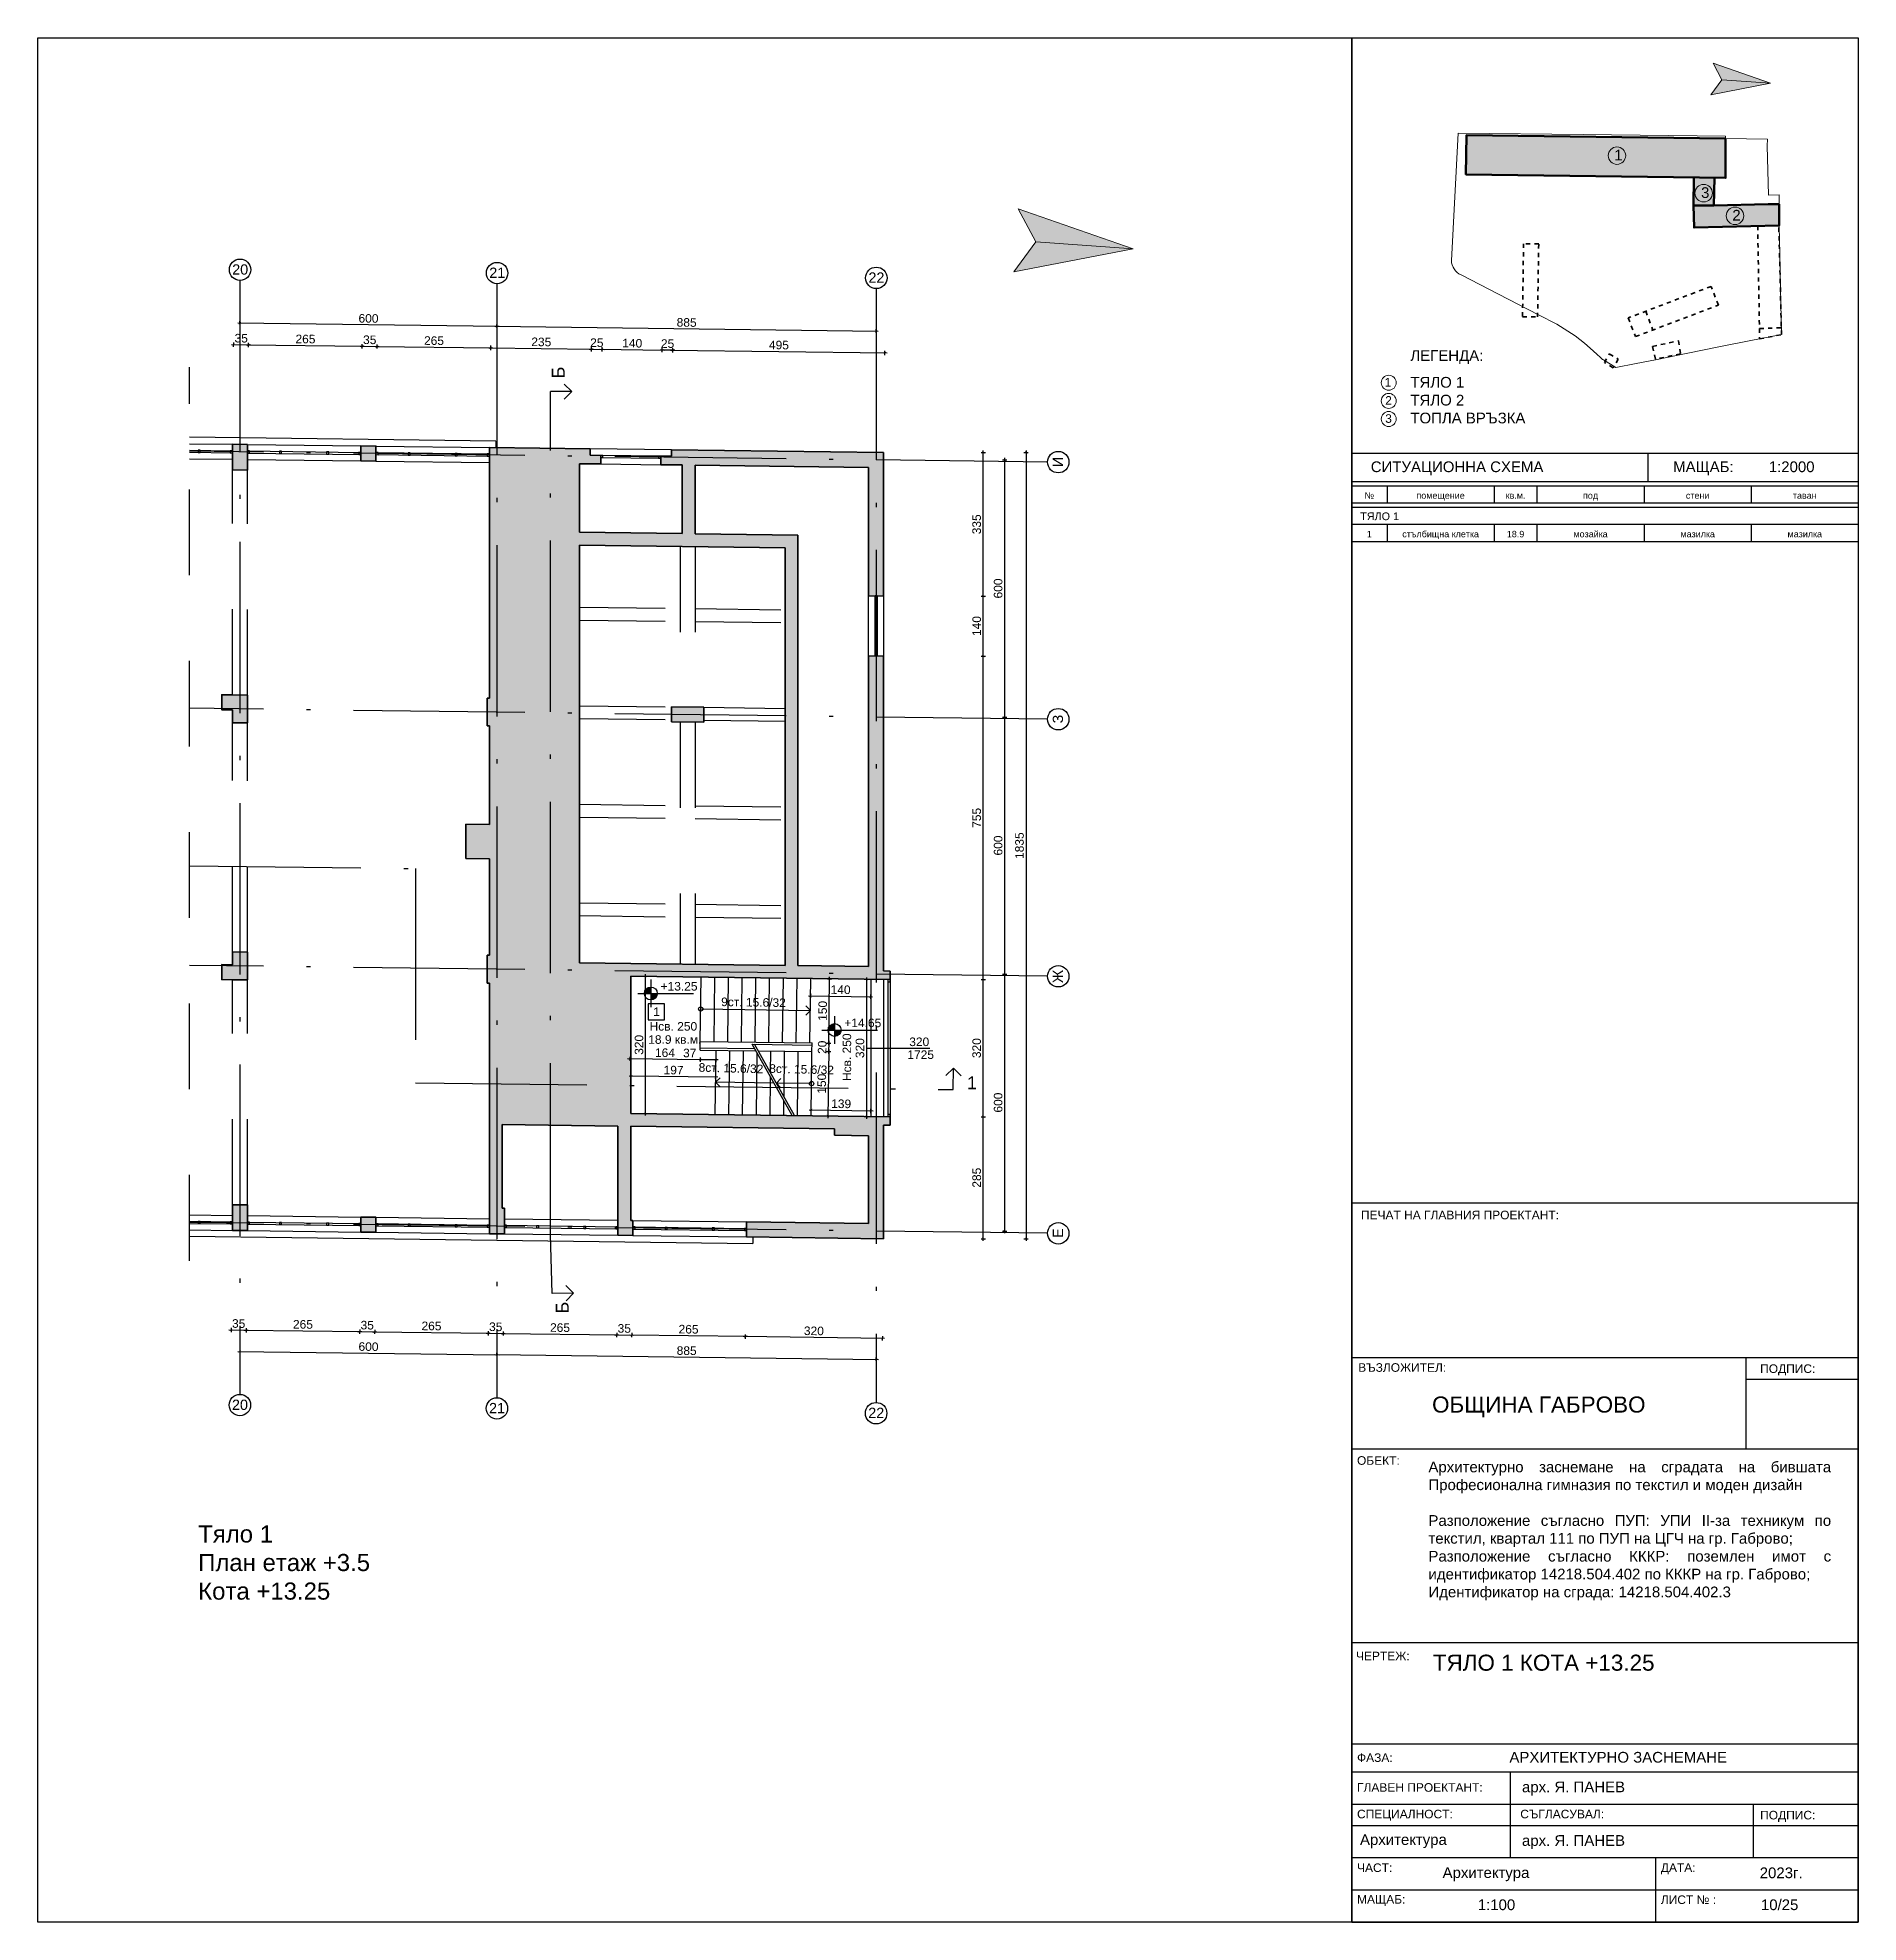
# Paper-space layout 'ЕТАЖ +3.5' of a CAD drawing. Header units: inches. Extents: x 20 to 445, y 5 to 445.
# The model-space entities are those that its viewports show. They can reach past a viewport. Long polylines and large blocks are cut down to what shows.
import ezdxf

# ---------------------------------------------------------------- set-up
doc = ezdxf.new("R2010")
doc.units = ezdxf.units.IN
doc.header["$MEASUREMENT"] = 0
doc.linetypes.add('DashDot', pattern=[0.6, 0.4, -0.1, 0, -0.1])
doc.linetypes.add('Hidden', pattern=[0.4, 0.2, -0.2])
for name, color, linetype, lineweight in [('Изгледни линии', 253, 'Continuous', 25), ('Линия на разрез', 252, 'DashDot', 25), ('Надписи Hсв', 252, 'Continuous', 25), ('Надписи коти външни', 252, 'Continuous', 25), ('Надписи коти вътрешни', 252, 'Continuous', 25), ('Надписи нива', 252, 'Continuous', 25), ('Надписи номера на пом.', 252, 'Continuous', 25), ('Надписи Оси', 252, 'Continuous', 25), ('Надписи площ', 252, 'Continuous', 25), ('Надписи прозорци', 252, 'Continuous', 25), ('Оси', 252, 'DashDot', 25), ('Прозорци', 251, 'Continuous', 25), ('Пунктир', 253, 'Hidden', 25), ('Разрезни линии', 7, 'Continuous', 35), ('Ситуация дебела линия', 7, 'Continuous', 70), ('Ситуация имот', 7, 'Continuous', 20), ('Ситуация тънка линия', 7, 'Continuous', 35), ('Щрих стени', 254, 'Continuous', 25)]:
    doc.layers.add(name, color=color, linetype=linetype, lineweight=lineweight)
doc.layers.add('Ситуация щрих', color=7, linetype='Continuous', lineweight=18, true_color=0xdbdbdb, transparency=0.25)
doc.styles.add('Arial Regular', font='arial.ttf')
doc.styles.get("Standard").update_dxf_attribs({"font": 'arial.ttf'})
doc.dimstyles.new('Annotative', dxfattribs={"dimscale": 0, "dimtxt": 20, "dimasz": 5, "dimexe": 5, "dimexo": 5, "dimgap": 5, "dimtad": 1, "dimdec": 0, "dimzin": 0, "dimdsep": 46, "dimtxsty": 'Standard', "dimblk": 'ARCHTICK', "dimcen": 5, "dimdle": 5, "dimadec": 0, "dimazin": 0, "dimtfac": 1, "dimtdec": 0, "dimtofl": 0, "dimtmove": 0, "dimatfit": 3, "dimldrblk": 'ARCHTICK', "dimfxl": 5, "dimfxlon": 1, "dimtolj": 1, "dimtzin": 0, "dimarcsym": 1})

psp = doc.layouts.new('ЕТАЖ +3.5')

# ---------------------------------------------------------------- texts
at = {"attachment_point": 1}
for s, insert, char_height, width in [('{\\C256;\\c0;1}', (388, 418.82), 2.5, 2.3512), ('{\\C256;\\c0;3}', (408.25, 410.05), 2.5, 2.3512), ('{\\C256;\\c0;2}', (415.55, 404.77), 2.5, 2.3512), ('\\pxsm1.5;{\\C256;\\c0;ЛЕГЕНДА:\\P\\psm1;ТЯЛО 1\\PТЯЛО 2\\P\\psm1.5;ТОПЛА ВРЪЗКА}', (340.4, 372.02), 2.5, 104.1364), ('\\pxqc;{\\C256;\\c0;1}', (333.69, 365.53), 2, 2.9389), ('\\pxqc;{\\C256;\\c0;2}', (333.83, 361.29), 2, 2.9389), ('\\pxqc;{\\C256;\\c0;3}', (333.83, 357.06), 2, 2.9389), ('СИТУАЦИОННА СХЕМА', (331.16, 346.05), 2.5, 70.9204), ('МАЩАБ:', (401.74, 346.05), 2.5, 50.9509), ('1:2000', (424.05, 346.05), 2.5, 50.9509), ('\\pxqc;№', (326.7, 338.84), 1.5, 8.25), ('\\pxqc;помещение', (334.95, 338.84), 1.5, 25), ('\\pxqc;кв.м.', (359.95, 338.84), 1.5, 10), ('\\pxqc;под', (369.95, 338.84), 1.5, 25), ('\\pxqc;стени', (394.95, 338.84), 1.5, 25), ('\\pxqc;таван', (419.95, 338.84), 1.5, 25), ('\\pxql;{\\fArial|b0|i0|c204|p34;ТЯЛО }1', (328.7, 334.14), 1.8, 95), ('\\pxqc;{\\fArial|b0|i0|c204|p34;мозайка}', (369.95, 329.84), 1.5, 25), ('\\pxqc;1', (326.7, 329.84), 1.5, 8.25), ('\\pxqc;{\\fArial|b0|i0|c204|p34;стълбищна клетка}', (334.95, 329.84), 1.5, 25), ('\\pxqc;18.9', (359.95, 329.84), 1.5, 10), ('\\pxqc;{\\fArial|b0|i0|c204|p34;мазилка}', (394.95, 329.84), 1.5, 25), ('\\pxqc;{\\fArial|b0|i0|c204|p34;мазилка}', (419.95, 329.84), 1.5, 25), ('ПЕЧАТ НА ГЛАВНИЯ ПРОЕКТАНТ:', (328.86, 171.14), 2, 50.1152), ('{\\fArial|b0|i0|c204|p34;ВЪЗЛОЖИТЕЛ}:', (328.23, 135.54), 2, 39.9093), ('{\\fArial|b0|i0|c204|p34;ПОДПИС:}', (422.04, 135.27), 2, 39.9093), ('ОБЩИНА ГАБРОВО', (345.46, 127.77), 3.75, 99.9482), ('ОБЕКТ:', (327.95, 113.83), 2, 39.9093), ('\\pxqj;{\\C256;\\c0;Архитектурно заснемане на сградата на бившата Професионална гимназия по текстил и моден дизайн\\P\\PРазположение съгласно ПУП: УПИ II-за техникум по текстил, квартал 111 по ПУП на ЦГЧ на гр. Габрово;\\PРазположение съгласно КККР: поземлен имот с идентификатор 14218.504.402 по КККР на гр. Габрово;\\PИдентификатор на сграда: 14218.504.402.3}', (344.62, 112.58), 2.5, 93.7065), ('{\\fArial|b0|i0|c204|p34;ЧЕРТЕЖ}:', (327.71, 68.2), 2, 39.9093), ('ТЯЛО 1 КОТА +13.25', (345.63, 67.51), 3.75, 103.8157), ('{\\fArial|b0|i0|c204|p34;ФАЗА}:', (327.95, 44.47), 2, 39.9093), ('АРХИТЕКТУРНО ЗАСНЕМАНЕ', (363.52, 44.81), 2.5, 70.9204), ('ГЛАВЕН ПРОЕКТАНТ:', (327.95, 37.51), 2, 39.9093), ('  арх. Я. ПАНЕВ', (364.51, 37.88), 2.5, 70.9204), ('СПЕЦИАЛНОСТ:', (327.95, 31.3), 2, 39.9093), ('СЪГЛАСУВАЛ:', (366.05, 31.3), 2, 39.9093), ('{\\fArial|b0|i0|c204|p34;ПОДПИС:}', (422.04, 31.05), 2, 39.9093), ('Архитектура', (328.64, 25.59), 2.5, 70.9204), ('  арх. Я. ПАНЕВ', (364.51, 25.38), 2.5, 70.9204), ('ЧАСТ{\\fArial|b0|i0|c238|p34;:}', (327.95, 18.77), 2, 39.9093), ('{\\fArial|b0|i0|c204|p34;Архитектура}', (347.92, 17.88), 2.5, 70.9204), ('{\\fArial|b0|i0|c204|p34;ДАТА}:', (398.86, 18.8), 2, 39.9093), ('{\\fArial|b0|i0|c162|p34;   }2023г{\\fArial|b0|i0|c162|p34;.}', (419.03, 17.83), 2.5, 70.9204), ('{\\fArial|b0|i0|c204|p34;МАЩАБ}:', (327.95, 11.39), 2, 39.9093), ('   1:100', (353.22, 10.38), 2.5, 70.9204), ('{\\fArial|b0|i0|c204|p34;ЛИСТ № }:', (398.86, 11.3), 2, 39.9093), ('  10/25', (420.28, 10.38), 2.5, 70.9204)]:
    psp.add_mtext(s, dxfattribs=dict(at, insert=insert, char_height=char_height, width=width))

msp = doc.modelspace()

# ---------------------------------------------------------------- texts
at = {"ltscale": 100, "insert": (-34242.5, 7469.2), "char_height": 40, "width": 1159.239, "attachment_point": 2, "style": 'Arial Regular'}
msp.add_mtext('\\pxql;Тяло 1\\PПлан етаж +3.5\\PКота +13.25', dxfattribs=at)
at = {"layer": 'Линия на разрез', "ltscale": 10, "char_height": 30, "width": 270.734, "attachment_point": 1, "rotation": 90, "style": 'Arial Regular'}
for insert in [(-33996.9, 10146.7), (-33987.5, 7963.7)]:
    msp.add_mtext('Б', dxfattribs=dict(at, insert=insert))
at = {"layer": 'Линия на разрез', "ltscale": 10, "insert": (-33027.7, 8517.3), "char_height": 30, "width": 270.734, "attachment_point": 1, "style": 'Arial Regular'}
msp.add_mtext('1', dxfattribs=at)
at = {"layer": 'Надписи Hсв', "ltscale": 100, "insert": (-33768.6, 8644.1), "char_height": 20, "width": 180.489, "attachment_point": 1, "style": 'Arial Regular'}
msp.add_mtext('\\pxt8;Hсв. 250', dxfattribs=at)
at = {"layer": 'Надписи Hсв', "ltscale": 100, "insert": (-33318.1, 8506.4), "char_height": 20, "width": 180.489, "attachment_point": 1, "rotation": 90, "style": 'Arial Regular'}
msp.add_mtext('\\pxt8;Hсв. 250', dxfattribs=at)
at = {"layer": 'Надписи нива', "ltscale": 100, "char_height": 20, "width": 180.489, "attachment_point": 1, "style": 'Arial Regular'}
for s, insert in [('+13.25', (-33742.9, 8737.6)), ('+14.65', (-33314.1, 8652.2))]:
    msp.add_mtext(s, dxfattribs=dict(at, insert=insert))
for s, insert, rotation in [('9ст. 15.6/32', (-33601.4, 8701.4), 359.1631), ('8ст. 15.6/32', (-33653.8, 8548.3), 358.5413), ('8ст. 15.6/32', (-33489, 8545.8), 358.5413)]:
    msp.add_mtext(s, dxfattribs=dict(at, insert=insert, rotation=rotation))
at = {"layer": 'Надписи номера на пом.', "ltscale": 100, "insert": (-33842.5, 8678.1), "char_height": 20, "width": 180.489, "attachment_point": 1, "style": 'Arial Regular'}
msp.add_mtext('\\pxqc;1', dxfattribs=at)
at = {"layer": 'Надписи Оси', "ltscale": 100, "char_height": 24, "width": 27.213, "attachment_point": 1, "style": 'Arial Regular'}
for s, insert in [('\\pxqc;20', (-34737.7, 10412.9)), ('\\pxqc;21', (-34137.7, 10405.2)), ('\\pxqc;22', (-33252.7, 10394)), ('\\pxqc;20', (-34738.2, 7762.7)), ('\\pxqc;21', (-34138.2, 7755)), ('\\pxqc;22', (-33253.2, 7743.8))]:
    msp.add_mtext(s, dxfattribs=dict(at, insert=insert))
at = {"layer": 'Надписи Оси', "ltscale": 100, "char_height": 24, "width": 27.213, "attachment_point": 1, "rotation": 90, "style": 'Arial Regular'}
for s, insert in [('\\pxqc;И', (-32827.6, 9937.8)), ('\\pxqc;З', (-32827.6, 9337.8)), ('\\pxqc;Ж', (-32827.6, 8737)), ('\\pxqc;Е', (-32827.6, 8137.7))]:
    msp.add_mtext(s, dxfattribs=dict(at, insert=insert))
at = {"layer": 'Надписи площ', "ltscale": 100, "insert": (-33771.7, 8613.3), "char_height": 20, "width": 180.489, "attachment_point": 1, "style": 'Arial Regular'}
msp.add_mtext('18.9 кв.м.', dxfattribs=at)
at = {"layer": 'Надписи прозорци', "ltscale": 100, "char_height": 20, "width": 180.489, "attachment_point": 1, "style": 'Arial Regular'}
for s, insert in [('320', (-33162.5, 8608)), ('1725', (-33166.9, 8578))]:
    msp.add_mtext(s, dxfattribs=dict(at, insert=insert))

# ---------------------------------------------------------------- blocks, each defined once
blk = doc.blocks.new('_ArchTick')
at = {"color": 0, "linetype": 'ByBlock', "const_width": 0.15}
blk.add_lwpolyline([(-0.5, -0.5), (0.5, 0.5)], dxfattribs=at)
blk = doc.blocks.new('*D3939')
at = {"layer": 'Defpoints', "color": 0, "ltscale": 50, "transparency": 16777216}
for p in [(-33391.4, 8425.5), (-33252.3, 8423.2), (-33252.1, 8436.8)]:
    blk.add_point(p, dxfattribs=at)
at = {"layer": 'Надписи коти вътрешни', "color": 0, "lineweight": -2, "ltscale": 50, "transparency": 16777216}
for p, q in [((-33396.2, 8439.3), (-33247.1, 8436.7)), ((-33391.3, 8434.2), (-33391.1, 8444.2)), ((-33252.2, 8431.8), (-33252, 8441.8))]:
    blk.add_line(p, q, dxfattribs=at)
at = {"layer": 'Надписи коти вътрешни', "color": 0, "lineweight": -2, "ltscale": 50, "transparency": 16777216, "xscale": 5, "yscale": 5, "zscale": 5}
for p, rotation in [((-33391.2, 8439.2), 179.0346488675228), ((-33252.1, 8436.8), 359.0346488675228)]:
    blk.add_blockref('_ArchTick', p, dxfattribs=dict(at, rotation=rotation))
at = {"layer": 'Надписи коти вътрешни', "color": 0, "ltscale": 50, "transparency": 16777216, "insert": (-33321.4, 8453.2), "char_height": 20, "attachment_point": 5, "rotation": 359.0346}
blk.add_mtext('\\A1;139', dxfattribs=at)
blk = doc.blocks.new('*D3940')
at = {"layer": 'Defpoints', "color": 0, "ltscale": 50, "transparency": 16777216}
for p in [(-33392.3, 8745.6), (-33252.3, 8743.2), (-33253, 8703.2)]:
    blk.add_point(p, dxfattribs=at)
at = {"layer": 'Надписи коти вътрешни', "color": 0, "lineweight": -2, "ltscale": 50, "transparency": 16777216}
for p, q in [((-33398, 8705.7), (-33248, 8703.2)), ((-33392.9, 8710.6), (-33393.1, 8700.6)), ((-33252.9, 8708.2), (-33253.1, 8698.2))]:
    blk.add_line(p, q, dxfattribs=at)
at = {"layer": 'Надписи коти вътрешни', "color": 0, "lineweight": -2, "ltscale": 50, "transparency": 16777216, "xscale": 5, "yscale": 5, "zscale": 5}
for p, rotation in [((-33393, 8705.6), 179.036209973822), ((-33253, 8703.2), 359.036209973822)]:
    blk.add_blockref('_ArchTick', p, dxfattribs=dict(at, rotation=rotation))
at = {"layer": 'Надписи коти вътрешни', "color": 0, "ltscale": 50, "transparency": 16777216, "insert": (-33322.7, 8719.6), "char_height": 20, "attachment_point": 5, "rotation": 359.0362}
blk.add_mtext('\\A1;140', dxfattribs=at)
blk = doc.blocks.new('*D3941')
at = {"layer": 'Defpoints', "color": 0, "ltscale": 50, "transparency": 16777216}
for p in [(-33252.3, 8743.2), (-33262.3, 8423.2), (-33252.3, 8423.2)]:
    blk.add_point(p, dxfattribs=at)
at = {"layer": 'Надписи коти вътрешни', "color": 0, "lineweight": -2, "ltscale": 50, "transparency": 16777216}
for p, q in [((-33257.3, 8743.2), (-33267.3, 8743.2)), ((-33262.3, 8748.2), (-33262.3, 8418.2)), ((-33257.3, 8423.2), (-33267.3, 8423.2))]:
    blk.add_line(p, q, dxfattribs=at)
at = {"layer": 'Надписи коти вътрешни', "color": 0, "lineweight": -2, "ltscale": 50, "transparency": 16777216, "xscale": 5, "yscale": 5, "zscale": 5}
for p, rotation in [((-33262.3, 8743.2), 90), ((-33262.3, 8423.2), 270)]:
    blk.add_blockref('_ArchTick', p, dxfattribs=dict(at, rotation=rotation))
at = {"layer": 'Надписи коти вътрешни', "color": 0, "ltscale": 50, "transparency": 16777216, "insert": (-33277.5, 8583.2), "char_height": 20, "attachment_point": 5, "rotation": 90}
blk.add_mtext('\\A1;320', dxfattribs=at)
blk = doc.blocks.new('*D3942')
at = {"layer": 'Defpoints', "color": 0, "ltscale": 50, "transparency": 16777216}
for p in [(-33389.5, 8575.5), (-33391.4, 8425.5), (-33352.5, 8425)]:
    blk.add_point(p, dxfattribs=at)
at = {"layer": 'Надписи коти вътрешни', "color": 0, "lineweight": -2, "ltscale": 50, "transparency": 16777216}
for p, q in [((-33350.5, 8580), (-33352.5, 8420)), ((-33355.6, 8575.1), (-33345.6, 8575)), ((-33357.5, 8425.1), (-33347.5, 8425))]:
    blk.add_line(p, q, dxfattribs=at)
at = {"layer": 'Надписи коти вътрешни', "color": 0, "lineweight": -2, "ltscale": 50, "transparency": 16777216, "xscale": 5, "yscale": 5, "zscale": 5}
for p, rotation in [((-33350.6, 8575), 89.270628652551), ((-33352.5, 8425), 269.270628652551)]:
    blk.add_blockref('_ArchTick', p, dxfattribs=dict(at, rotation=rotation))
at = {"layer": 'Надписи коти вътрешни', "color": 0, "ltscale": 50, "transparency": 16777216, "insert": (-33366.7, 8500.2), "char_height": 20, "attachment_point": 5, "rotation": 89.2706}
blk.add_mtext('\\A1;150', dxfattribs=at)
blk = doc.blocks.new('*D3943')
at = {"layer": 'Defpoints', "color": 0, "ltscale": 50, "transparency": 16777216}
for p in [(-33392.3, 8745.6), (-33348.4, 8745), (-33394.2, 8595.6)]:
    blk.add_point(p, dxfattribs=at)
at = {"layer": 'Надписи коти вътрешни', "color": 0, "lineweight": -2, "ltscale": 50, "transparency": 16777216}
for p, q in [((-33353.4, 8745.1), (-33343.4, 8745)), ((-33350.4, 8590), (-33348.3, 8750)), ((-33355.3, 8595.1), (-33345.3, 8595))]:
    blk.add_line(p, q, dxfattribs=at)
at = {"layer": 'Надписи коти вътрешни', "color": 0, "lineweight": -2, "ltscale": 50, "transparency": 16777216, "xscale": 5, "yscale": 5, "zscale": 5}
for p, rotation in [((-33348.4, 8745), 89.270628652552), ((-33350.3, 8595), 269.270628652552)]:
    blk.add_blockref('_ArchTick', p, dxfattribs=dict(at, rotation=rotation))
at = {"layer": 'Надписи коти вътрешни', "color": 0, "ltscale": 50, "transparency": 16777216, "insert": (-33364.6, 8670.2), "char_height": 20, "attachment_point": 5, "rotation": 89.2706}
blk.add_mtext('\\A1;150', dxfattribs=at)
blk = doc.blocks.new('*D3944')
at = {"layer": 'Defpoints', "color": 0, "ltscale": 50, "transparency": 16777216}
for p in [(-33389.2, 8595.5), (-33389.5, 8575.5), (-33350.6, 8575)]:
    blk.add_point(p, dxfattribs=at)
at = {"layer": 'Надписи коти вътрешни', "color": 0, "lineweight": -2, "ltscale": 50, "transparency": 16777216}
for p, q in [((-33355.3, 8595.1), (-33345.3, 8595)), ((-33350.2, 8600), (-33350.6, 8570)), ((-33355.6, 8575.1), (-33345.6, 8575))]:
    blk.add_line(p, q, dxfattribs=at)
at = {"layer": 'Надписи коти вътрешни', "color": 0, "lineweight": -2, "ltscale": 50, "transparency": 16777216, "xscale": 5, "yscale": 5, "zscale": 5}
for p, rotation in [((-33350.3, 8595), 89.27062865252148), ((-33350.6, 8575), 269.2706286525215)]:
    blk.add_blockref('_ArchTick', p, dxfattribs=dict(at, rotation=rotation))
at = {"layer": 'Надписи коти вътрешни', "color": 0, "ltscale": 50, "transparency": 16777216, "insert": (-33365.6, 8585.2), "char_height": 20, "attachment_point": 5, "rotation": 89.2706}
blk.add_mtext('\\A1;20', dxfattribs=at)
blk = doc.blocks.new('*D3945')
at = {"layer": 'Defpoints', "color": 0, "ltscale": 50, "transparency": 16777216}
for p in [(-33650.5, 8578.8), (-33650.8, 8556.1), (-33613.5, 8578.4)]:
    blk.add_point(p, dxfattribs=at)
at = {"layer": 'Надписи коти вътрешни', "color": 0, "lineweight": -2, "ltscale": 50, "transparency": 16777216}
for p, q in [((-33650.8, 8556.1), (-33694.4, 8556.7)), ((-33650.7, 8561.1), (-33650.8, 8551.1)), ((-33608.8, 8555.6), (-33650.8, 8556.1)), ((-33613.7, 8560.7), (-33613.8, 8550.7))]:
    blk.add_line(p, q, dxfattribs=at)
at = {"layer": 'Надписи коти вътрешни', "color": 0, "lineweight": -2, "ltscale": 50, "transparency": 16777216, "xscale": 5, "yscale": 5, "zscale": 5}
for p, rotation in [((-33650.8, 8556.1), 179.2706286525415), ((-33613.8, 8555.7), 359.2706286525415)]:
    blk.add_blockref('_ArchTick', p, dxfattribs=dict(at, rotation=rotation))
at = {"layer": 'Надписи коти вътрешни', "color": 0, "ltscale": 50, "transparency": 16777216, "insert": (-33674.9, 8571.7), "char_height": 20, "attachment_point": 5, "rotation": 359.2706}
blk.add_mtext('\\A1;37', dxfattribs=at)
blk = doc.blocks.new('*D3946')
at = {"layer": 'Defpoints', "color": 0, "ltscale": 50, "transparency": 16777216}
for p in [(-33812.3, 8750.9), (-33648.3, 8748.8), (-33814.8, 8558.2)]:
    blk.add_point(p, dxfattribs=at)
at = {"layer": 'Надписи коти вътрешни', "color": 0, "lineweight": -2, "ltscale": 50, "transparency": 16777216}
for p, q in [((-33645.8, 8556.1), (-33819.8, 8558.3)), ((-33814.7, 8563.2), (-33814.9, 8553.2)), ((-33650.7, 8561.1), (-33650.8, 8551.1))]:
    blk.add_line(p, q, dxfattribs=at)
at = {"layer": 'Надписи коти вътрешни', "color": 0, "lineweight": -2, "ltscale": 50, "transparency": 16777216, "xscale": 5, "yscale": 5, "zscale": 5}
for p, rotation in [((-33814.8, 8558.2), 179.27062324906), ((-33650.8, 8556.1), 359.27062324906)]:
    blk.add_blockref('_ArchTick', p, dxfattribs=dict(at, rotation=rotation))
at = {"layer": 'Надписи коти вътрешни', "color": 0, "ltscale": 50, "transparency": 16777216, "insert": (-33732.6, 8572.4), "char_height": 20, "attachment_point": 5, "rotation": 359.2706}
blk.add_mtext('\\A1;164', dxfattribs=at)
blk = doc.blocks.new('*D3947')
at = {"layer": 'Defpoints', "color": 0, "ltscale": 50, "transparency": 16777216}
for p in [(-33811.2, 8517.8), (-33812.3, 8430.9), (-33615.4, 8428.4)]:
    blk.add_point(p, dxfattribs=at)
at = {"layer": 'Надписи коти вътрешни', "color": 0, "lineweight": -2, "ltscale": 50, "transparency": 16777216}
for p, q in [((-33609.3, 8515.3), (-33816.2, 8517.9)), ((-33811.3, 8512.8), (-33811.2, 8522.8)), ((-33614.3, 8510.3), (-33614.2, 8520.3))]:
    blk.add_line(p, q, dxfattribs=at)
at = {"layer": 'Надписи коти вътрешни', "color": 0, "lineweight": -2, "ltscale": 50, "transparency": 16777216, "xscale": 5, "yscale": 5, "zscale": 5}
for p, rotation in [((-33811.2, 8517.8), 179.2706241523081), ((-33614.3, 8515.3), 359.2706241523081)]:
    blk.add_blockref('_ArchTick', p, dxfattribs=dict(at, rotation=rotation))
at = {"layer": 'Надписи коти вътрешни', "color": 0, "ltscale": 50, "transparency": 16777216, "insert": (-33712.6, 8531.8), "char_height": 20, "attachment_point": 5, "rotation": 359.2706}
blk.add_mtext('\\A1;197', dxfattribs=at)
blk = doc.blocks.new('*D3951')
at = {"layer": 'Defpoints', "color": 0, "ltscale": 50, "transparency": 16777216}
for p in [(-33812.3, 8750.9), (-33778, 8750.9), (-33812.3, 8430.9)]:
    blk.add_point(p, dxfattribs=at)
at = {"layer": 'Надписи коти вътрешни', "color": 0, "lineweight": -2, "ltscale": 50, "transparency": 16777216}
for p, q in [((-33778, 8425.9), (-33778, 8755.9)), ((-33783, 8750.9), (-33773, 8750.9)), ((-33783, 8430.9), (-33773, 8430.9))]:
    blk.add_line(p, q, dxfattribs=at)
at = {"layer": 'Надписи коти вътрешни', "color": 0, "lineweight": -2, "ltscale": 50, "transparency": 16777216, "xscale": 5, "yscale": 5, "zscale": 5}
for p, rotation in [((-33778, 8750.9), 90), ((-33778, 8430.9), 270)]:
    blk.add_blockref('_ArchTick', p, dxfattribs=dict(at, rotation=rotation))
at = {"layer": 'Надписи коти вътрешни', "color": 0, "ltscale": 50, "transparency": 16777216, "insert": (-33793.2, 8590.9), "char_height": 20, "attachment_point": 5, "rotation": 90}
blk.add_mtext('\\A1;320', dxfattribs=at)
blk = doc.blocks.new('*D6914')
at = {"layer": 'Defpoints', "color": 0, "ltscale": 50, "transparency": 16777216}
for p in [(-34124.8, 7867.3), (-34124.8, 7867.3), (-33239.6, 7856.1)]:
    blk.add_point(p, dxfattribs=at)
at = {"layer": 'Надписи коти външни', "color": 0, "lineweight": -2, "ltscale": 50, "transparency": 16777216}
for p, q in [((-33234.6, 7856), (-34129.8, 7867.4)), ((-34124.8, 7867.3), (-34124.8, 7872.3)), ((-33239.6, 7856.1), (-33239.6, 7861.1))]:
    blk.add_line(p, q, dxfattribs=at)
at = {"layer": 'Надписи коти външни', "color": 0, "lineweight": -2, "ltscale": 50, "transparency": 16777216, "xscale": 5, "yscale": 5, "zscale": 5}
for p, rotation in [((-34124.8, 7867.3), 179.2706286525298), ((-33239.6, 7856.1), 359.2706286525298)]:
    blk.add_blockref('_ArchTick', p, dxfattribs=dict(at, rotation=rotation))
at = {"layer": 'Надписи коти външни', "color": 0, "ltscale": 50, "transparency": 16777216, "insert": (-33682, 7876.9), "char_height": 20, "attachment_point": 5, "rotation": 359.2706}
blk.add_mtext('\\A1;885', dxfattribs=at)
blk = doc.blocks.new('*D6915')
at = {"layer": 'Defpoints', "color": 0, "ltscale": 50, "transparency": 16777216}
for p in [(-33542.3, 8142.4), (-33222.3, 8138.4), (-33545.3, 7910)]:
    blk.add_point(p, dxfattribs=at)
at = {"layer": 'Надписи коти външни', "color": 0, "lineweight": -2, "ltscale": 50, "transparency": 16777216}
for p, q in [((-33220.3, 7905.8), (-33550.3, 7910)), ((-33545.2, 7915), (-33545.4, 7905)), ((-33225.2, 7910.9), (-33225.4, 7900.9))]:
    blk.add_line(p, q, dxfattribs=at)
at = {"layer": 'Надписи коти външни', "color": 0, "lineweight": -2, "ltscale": 50, "transparency": 16777216, "xscale": 5, "yscale": 5, "zscale": 5}
for p, rotation in [((-33545.3, 7910), 179.2706286525475), ((-33225.3, 7905.9), 359.2706286525476)]:
    blk.add_blockref('_ArchTick', p, dxfattribs=dict(at, rotation=rotation))
at = {"layer": 'Надписи коти външни', "color": 0, "ltscale": 50, "transparency": 16777216, "insert": (-33385.1, 7923.1), "char_height": 20, "attachment_point": 5, "rotation": 359.2706}
blk.add_mtext('\\A1;320', dxfattribs=at)
blk = doc.blocks.new('*D6916')
at = {"layer": 'Defpoints', "color": 0, "ltscale": 50, "transparency": 16777216}
for p in [(-33807.3, 8145.8), (-33542.3, 8142.4), (-33810.3, 7913.3)]:
    blk.add_point(p, dxfattribs=at)
at = {"layer": 'Надписи коти външни', "color": 0, "lineweight": -2, "ltscale": 50, "transparency": 16777216}
for p, q in [((-33540.3, 7909.9), (-33815.3, 7913.4)), ((-33810.2, 7918.3), (-33810.4, 7908.3)), ((-33545.2, 7915), (-33545.4, 7905))]:
    blk.add_line(p, q, dxfattribs=at)
at = {"layer": 'Надписи коти външни', "color": 0, "lineweight": -2, "ltscale": 50, "transparency": 16777216, "xscale": 5, "yscale": 5, "zscale": 5}
for p, rotation in [((-33810.3, 7913.3), 179.270628652547), ((-33545.3, 7910), 359.270628652547)]:
    blk.add_blockref('_ArchTick', p, dxfattribs=dict(at, rotation=rotation))
at = {"layer": 'Надписи коти външни', "color": 0, "ltscale": 50, "transparency": 16777216, "insert": (-33677.6, 7926.9), "char_height": 20, "attachment_point": 5, "rotation": 359.2706}
blk.add_mtext('\\A1;265', dxfattribs=at)
blk = doc.blocks.new('*D6886')
at = {"layer": 'Defpoints', "color": 0, "ltscale": 50, "transparency": 16777216}
for p in [(-34742.3, 8157.7), (-34707.3, 8157.3), (-34710.3, 7924.8)]:
    blk.add_point(p, dxfattribs=at)
at = {"layer": 'Надписи коти външни', "color": 0, "lineweight": -2, "ltscale": 50, "transparency": 16777216}
for p, q in [((-34750.3, 7925.3), (-34705.3, 7924.7)), ((-34745.2, 7930.2), (-34745.4, 7920.2)), ((-34710.2, 7929.8), (-34710.4, 7919.8))]:
    blk.add_line(p, q, dxfattribs=at)
at = {"layer": 'Надписи коти външни', "color": 0, "lineweight": -2, "ltscale": 50, "transparency": 16777216, "xscale": 5, "yscale": 5, "zscale": 5}
for p, rotation in [((-34745.3, 7925.2), 179.270628652558), ((-34710.3, 7924.8), 359.270628652558)]:
    blk.add_blockref('_ArchTick', p, dxfattribs=dict(at, rotation=rotation))
at = {"layer": 'Надписи коти външни', "color": 0, "ltscale": 50, "transparency": 16777216, "insert": (-34727.6, 7940.2), "char_height": 20, "attachment_point": 5, "rotation": 359.2706}
blk.add_mtext('\\A1;35', dxfattribs=at)
blk = doc.blocks.new('*D6887')
at = {"layer": 'Defpoints', "color": 0, "ltscale": 50, "transparency": 16777216}
for p in [(-34707.3, 8157.3), (-34442.3, 8153.9), (-34445.3, 7921.4)]:
    blk.add_point(p, dxfattribs=at)
at = {"layer": 'Надписи коти външни', "color": 0, "lineweight": -2, "ltscale": 50, "transparency": 16777216}
for p, q in [((-34715.3, 7924.9), (-34440.3, 7921.4)), ((-34710.2, 7929.8), (-34710.4, 7919.8)), ((-34445.2, 7926.4), (-34445.4, 7916.4))]:
    blk.add_line(p, q, dxfattribs=at)
at = {"layer": 'Надписи коти външни', "color": 0, "lineweight": -2, "ltscale": 50, "transparency": 16777216, "xscale": 5, "yscale": 5, "zscale": 5}
for p, rotation in [((-34710.3, 7924.8), 179.2706286525471), ((-34445.3, 7921.4), 359.2706286525471)]:
    blk.add_blockref('_ArchTick', p, dxfattribs=dict(at, rotation=rotation))
at = {"layer": 'Надписи коти външни', "color": 0, "ltscale": 50, "transparency": 16777216, "insert": (-34577.6, 7938.3), "char_height": 20, "attachment_point": 5, "rotation": 359.2706}
blk.add_mtext('\\A1;265', dxfattribs=at)
blk = doc.blocks.new('*D6888')
at = {"layer": 'Defpoints', "color": 0, "ltscale": 50, "transparency": 16777216}
for p in [(-34442.3, 8153.9), (-34407.3, 8153.4), (-34410.3, 7921)]:
    blk.add_point(p, dxfattribs=at)
at = {"layer": 'Надписи коти външни', "color": 0, "lineweight": -2, "ltscale": 50, "transparency": 16777216}
for p, q in [((-34450.3, 7921.5), (-34405.3, 7920.9)), ((-34445.2, 7926.4), (-34445.4, 7916.4)), ((-34410.2, 7926), (-34410.4, 7916))]:
    blk.add_line(p, q, dxfattribs=at)
at = {"layer": 'Надписи коти външни', "color": 0, "lineweight": -2, "ltscale": 50, "transparency": 16777216, "xscale": 5, "yscale": 5, "zscale": 5}
for p, rotation in [((-34445.3, 7921.4), 179.2706286525403), ((-34410.3, 7921), 359.2706286525403)]:
    blk.add_blockref('_ArchTick', p, dxfattribs=dict(at, rotation=rotation))
at = {"layer": 'Надписи коти външни', "color": 0, "ltscale": 50, "transparency": 16777216, "insert": (-34427.6, 7936.4), "char_height": 20, "attachment_point": 5, "rotation": 359.2706}
blk.add_mtext('\\A1;35', dxfattribs=at)
blk = doc.blocks.new('*D6889')
at = {"layer": 'Defpoints', "color": 0, "ltscale": 50, "transparency": 16777216}
for p in [(-34407.3, 8153.4), (-34142.3, 8150.1), (-34145.3, 7917.6)]:
    blk.add_point(p, dxfattribs=at)
at = {"layer": 'Надписи коти външни', "color": 0, "lineweight": -2, "ltscale": 50, "transparency": 16777216}
for p, q in [((-34415.3, 7921), (-34140.3, 7917.5)), ((-34410.2, 7926), (-34410.4, 7916)), ((-34145.2, 7922.6), (-34145.4, 7912.6))]:
    blk.add_line(p, q, dxfattribs=at)
at = {"layer": 'Надписи коти външни', "color": 0, "lineweight": -2, "ltscale": 50, "transparency": 16777216, "xscale": 5, "yscale": 5, "zscale": 5}
for p, rotation in [((-34410.3, 7921), 179.2706286525454), ((-34145.3, 7917.6), 359.2706286525454)]:
    blk.add_blockref('_ArchTick', p, dxfattribs=dict(at, rotation=rotation))
at = {"layer": 'Надписи коти външни', "color": 0, "ltscale": 50, "transparency": 16777216, "insert": (-34277.6, 7934.5), "char_height": 20, "attachment_point": 5, "rotation": 359.2706}
blk.add_mtext('\\A1;265', dxfattribs=at)
blk = doc.blocks.new('*D6890')
at = {"layer": 'Defpoints', "color": 0, "ltscale": 50, "transparency": 16777216}
for p in [(-34142.3, 8150.1), (-34107.3, 8149.6), (-34110.3, 7917.1)]:
    blk.add_point(p, dxfattribs=at)
at = {"layer": 'Надписи коти външни', "color": 0, "lineweight": -2, "ltscale": 50, "transparency": 16777216}
for p, q in [((-34145.2, 7922.6), (-34145.4, 7912.6)), ((-34110.2, 7922.1), (-34110.4, 7912.1)), ((-34150.3, 7917.7), (-34105.3, 7917.1))]:
    blk.add_line(p, q, dxfattribs=at)
at = {"layer": 'Надписи коти външни', "color": 0, "lineweight": -2, "ltscale": 50, "transparency": 16777216, "xscale": 5, "yscale": 5, "zscale": 5}
for p, rotation in [((-34145.3, 7917.6), 179.2706286525405), ((-34110.3, 7917.1), 359.2706286525404)]:
    blk.add_blockref('_ArchTick', p, dxfattribs=dict(at, rotation=rotation))
at = {"layer": 'Надписи коти външни', "color": 0, "ltscale": 50, "transparency": 16777216, "insert": (-34127.6, 7932.6), "char_height": 20, "attachment_point": 5, "rotation": 359.2706}
blk.add_mtext('\\A1;35', dxfattribs=at)
blk = doc.blocks.new('*D6891')
at = {"layer": 'Defpoints', "color": 0, "ltscale": 50, "transparency": 16777216}
for p in [(-34107.3, 8149.6), (-33842.3, 8146.3), (-33845.3, 7913.8)]:
    blk.add_point(p, dxfattribs=at)
at = {"layer": 'Надписи коти външни', "color": 0, "lineweight": -2, "ltscale": 50, "transparency": 16777216}
for p, q in [((-34110.2, 7922.1), (-34110.4, 7912.1)), ((-33845.2, 7918.8), (-33845.4, 7908.8)), ((-34115.3, 7917.2), (-33840.3, 7913.7))]:
    blk.add_line(p, q, dxfattribs=at)
at = {"layer": 'Надписи коти външни', "color": 0, "lineweight": -2, "ltscale": 50, "transparency": 16777216, "xscale": 5, "yscale": 5, "zscale": 5}
for p, rotation in [((-34110.3, 7917.1), 179.270628652547), ((-33845.3, 7913.8), 359.270628652547)]:
    blk.add_blockref('_ArchTick', p, dxfattribs=dict(at, rotation=rotation))
at = {"layer": 'Надписи коти външни', "color": 0, "ltscale": 50, "transparency": 16777216, "insert": (-33977.6, 7930.7), "char_height": 20, "attachment_point": 5, "rotation": 359.2706}
blk.add_mtext('\\A1;265', dxfattribs=at)
blk = doc.blocks.new('*D6892')
at = {"layer": 'Defpoints', "color": 0, "ltscale": 50, "transparency": 16777216}
for p in [(-33842.3, 8146.3), (-33807.3, 8145.8), (-33810.3, 7913.3)]:
    blk.add_point(p, dxfattribs=at)
at = {"layer": 'Надписи коти външни', "color": 0, "lineweight": -2, "ltscale": 50, "transparency": 16777216}
for p, q in [((-33845.2, 7918.8), (-33845.4, 7908.8)), ((-33850.3, 7913.8), (-33805.3, 7913.3)), ((-33810.2, 7918.3), (-33810.4, 7908.3))]:
    blk.add_line(p, q, dxfattribs=at)
at = {"layer": 'Надписи коти външни', "color": 0, "lineweight": -2, "ltscale": 50, "transparency": 16777216, "xscale": 5, "yscale": 5, "zscale": 5}
for p, rotation in [((-33845.3, 7913.8), 179.2706286525522), ((-33810.3, 7913.3), 359.2706286525522)]:
    blk.add_blockref('_ArchTick', p, dxfattribs=dict(at, rotation=rotation))
at = {"layer": 'Надписи коти външни', "color": 0, "ltscale": 50, "transparency": 16777216, "insert": (-33827.6, 7928.8), "char_height": 20, "attachment_point": 5, "rotation": 359.2706}
blk.add_mtext('\\A1;35', dxfattribs=at)
blk = doc.blocks.new('*D6893')
at = {"layer": 'Defpoints', "color": 0, "ltscale": 50, "transparency": 16777216}
for p in [(-34724.8, 7875), (-34124.8, 7867.3), (-34124.8, 7867.3)]:
    blk.add_point(p, dxfattribs=at)
at = {"layer": 'Надписи коти външни', "color": 0, "lineweight": -2, "ltscale": 50, "transparency": 16777216}
for p, q in [((-34729.8, 7875), (-34119.8, 7867.3)), ((-34724.8, 7875), (-34724.9, 7870)), ((-34124.8, 7867.3), (-34124.9, 7862.3))]:
    blk.add_line(p, q, dxfattribs=at)
at = {"layer": 'Надписи коти външни', "color": 0, "lineweight": -2, "ltscale": 50, "transparency": 16777216, "xscale": 5, "yscale": 5, "zscale": 5}
for p, rotation in [((-34724.8, 7875), 179.2706286525473), ((-34124.8, 7867.3), 359.2706286525473)]:
    blk.add_blockref('_ArchTick', p, dxfattribs=dict(at, rotation=rotation))
at = {"layer": 'Надписи коти външни', "color": 0, "ltscale": 50, "transparency": 16777216, "insert": (-34424.6, 7886.3), "char_height": 20, "attachment_point": 5, "rotation": 359.2706}
blk.add_mtext('\\A1;600', dxfattribs=at)
blk = doc.blocks.new('*D6894')
at = {"layer": 'Defpoints', "color": 0, "ltscale": 50, "transparency": 16777216}
for p in [(-34704.4, 10224.9), (-34742.3, 9992.9), (-34707.3, 9992.4)]:
    blk.add_point(p, dxfattribs=at)
at = {"layer": 'Надписи коти външни', "color": 0, "lineweight": -2, "ltscale": 50, "transparency": 16777216}
for p, q in [((-34744.4, 10225.4), (-34699.4, 10224.8)), ((-34739.4, 10220.3), (-34739.3, 10230.3)), ((-34704.4, 10219.9), (-34704.3, 10229.9))]:
    blk.add_line(p, q, dxfattribs=at)
at = {"layer": 'Надписи коти външни', "color": 0, "lineweight": -2, "ltscale": 50, "transparency": 16777216, "xscale": 5, "yscale": 5, "zscale": 5}
for p, rotation in [((-34739.4, 10225.3), 179.2706286525344), ((-34704.4, 10224.9), 359.2706286525344)]:
    blk.add_blockref('_ArchTick', p, dxfattribs=dict(at, rotation=rotation))
at = {"layer": 'Надписи коти външни', "color": 0, "ltscale": 50, "transparency": 16777216, "insert": (-34721.7, 10240.3), "char_height": 20, "attachment_point": 5, "rotation": 359.2706}
blk.add_mtext('\\A1;35', dxfattribs=at)
blk = doc.blocks.new('*D6895')
at = {"layer": 'Defpoints', "color": 0, "ltscale": 50, "transparency": 16777216}
for p in [(-34439.4, 10221.5), (-34707.3, 9992.4), (-34442.3, 9989)]:
    blk.add_point(p, dxfattribs=at)
at = {"layer": 'Надписи коти външни', "color": 0, "lineweight": -2, "ltscale": 50, "transparency": 16777216}
for p, q in [((-34709.4, 10225), (-34434.4, 10221.5)), ((-34704.4, 10219.9), (-34704.3, 10229.9)), ((-34439.4, 10216.5), (-34439.3, 10226.5))]:
    blk.add_line(p, q, dxfattribs=at)
at = {"layer": 'Надписи коти външни', "color": 0, "lineweight": -2, "ltscale": 50, "transparency": 16777216, "xscale": 5, "yscale": 5, "zscale": 5}
for p, rotation in [((-34704.4, 10224.9), 179.2706286525486), ((-34439.4, 10221.5), 359.2706286525486)]:
    blk.add_blockref('_ArchTick', p, dxfattribs=dict(at, rotation=rotation))
at = {"layer": 'Надписи коти външни', "color": 0, "ltscale": 50, "transparency": 16777216, "insert": (-34571.7, 10238.4), "char_height": 20, "attachment_point": 5, "rotation": 359.2706}
blk.add_mtext('\\A1;265', dxfattribs=at)
blk = doc.blocks.new('*D6896')
at = {"layer": 'Defpoints', "color": 0, "ltscale": 50, "transparency": 16777216}
for p in [(-34404.4, 10221.1), (-34442.3, 9989), (-34407.3, 9988.6)]:
    blk.add_point(p, dxfattribs=at)
at = {"layer": 'Надписи коти външни', "color": 0, "lineweight": -2, "ltscale": 50, "transparency": 16777216}
for p, q in [((-34444.4, 10221.6), (-34399.4, 10221)), ((-34439.4, 10216.6), (-34439.3, 10226.6)), ((-34404.4, 10216.1), (-34404.3, 10226.1))]:
    blk.add_line(p, q, dxfattribs=at)
at = {"layer": 'Надписи коти външни', "color": 0, "lineweight": -2, "ltscale": 50, "transparency": 16777216, "xscale": 5, "yscale": 5, "zscale": 5}
for p, rotation in [((-34439.4, 10221.6), 179.2706286525403), ((-34404.4, 10221.1), 359.2706286525403)]:
    blk.add_blockref('_ArchTick', p, dxfattribs=dict(at, rotation=rotation))
at = {"layer": 'Надписи коти външни', "color": 0, "ltscale": 50, "transparency": 16777216, "insert": (-34421.7, 10236.6), "char_height": 20, "attachment_point": 5, "rotation": 359.2706}
blk.add_mtext('\\A1;35', dxfattribs=at)
blk = doc.blocks.new('*D6897')
at = {"layer": 'Defpoints', "color": 0, "ltscale": 50, "transparency": 16777216}
for p in [(-34139.4, 10217.7), (-34407.3, 9988.6), (-34142.3, 9985.2)]:
    blk.add_point(p, dxfattribs=at)
at = {"layer": 'Надписи коти външни', "color": 0, "lineweight": -2, "ltscale": 50, "transparency": 16777216}
for p, q in [((-34409.4, 10221.1), (-34134.4, 10217.6)), ((-34404.4, 10216.1), (-34404.3, 10226.1)), ((-34139.4, 10212.7), (-34139.3, 10222.7))]:
    blk.add_line(p, q, dxfattribs=at)
at = {"layer": 'Надписи коти външни', "color": 0, "lineweight": -2, "ltscale": 50, "transparency": 16777216, "xscale": 5, "yscale": 5, "zscale": 5}
for p, rotation in [((-34404.4, 10221.1), 179.2706286525478), ((-34139.4, 10217.7), 359.2706286525478)]:
    blk.add_blockref('_ArchTick', p, dxfattribs=dict(at, rotation=rotation))
at = {"layer": 'Надписи коти външни', "color": 0, "ltscale": 50, "transparency": 16777216, "insert": (-34271.7, 10234.6), "char_height": 20, "attachment_point": 5, "rotation": 359.2706}
blk.add_mtext('\\A1;265', dxfattribs=at)
blk = doc.blocks.new('*D6898')
at = {"layer": 'Defpoints', "color": 0, "ltscale": 50, "transparency": 16777216}
for p in [(-33739.2, 10212.6), (-33882.3, 9981.9), (-33742.1, 9980.1)]:
    blk.add_point(p, dxfattribs=at)
at = {"layer": 'Надписи коти външни', "color": 0, "lineweight": -2, "ltscale": 50, "transparency": 16777216}
for p, q in [((-33884.4, 10214.5), (-33734.2, 10212.5)), ((-33879.4, 10209.4), (-33879.3, 10219.4)), ((-33739.3, 10207.6), (-33739.1, 10217.6))]:
    blk.add_line(p, q, dxfattribs=at)
at = {"layer": 'Надписи коти външни', "color": 0, "lineweight": -2, "ltscale": 50, "transparency": 16777216, "xscale": 5, "yscale": 5, "zscale": 5}
for p, rotation in [((-33879.4, 10214.4), 179.2719292587021), ((-33739.2, 10212.6), 359.2719292587021)]:
    blk.add_blockref('_ArchTick', p, dxfattribs=dict(at, rotation=rotation))
at = {"layer": 'Надписи коти външни', "color": 0, "ltscale": 50, "transparency": 16777216, "insert": (-33809.1, 10228.7), "char_height": 20, "attachment_point": 5, "rotation": 359.2719}
blk.add_mtext('\\A1;140', dxfattribs=at)
blk = doc.blocks.new('*D6899')
at = {"layer": 'Defpoints', "color": 0, "ltscale": 50, "transparency": 16777216}
for p in [(-33904.1, 10214.7), (-34142.3, 9985.2), (-33907.3, 9981.9)]:
    blk.add_point(p, dxfattribs=at)
at = {"layer": 'Надписи коти външни', "color": 0, "lineweight": -2, "ltscale": 50, "transparency": 16777216}
for p, q in [((-34144.1, 10218.1), (-33899.1, 10214.7)), ((-34139.1, 10213.1), (-34139, 10223.1)), ((-33904.1, 10209.7), (-33904, 10219.7))]:
    blk.add_line(p, q, dxfattribs=at)
at = {"layer": 'Надписи коти външни', "color": 0, "lineweight": -2, "ltscale": 50, "transparency": 16777216, "xscale": 5, "yscale": 5, "zscale": 5}
for p, rotation in [((-34139.1, 10218.1), 179.1930457232294), ((-33904.1, 10214.7), 359.1930457232294)]:
    blk.add_blockref('_ArchTick', p, dxfattribs=dict(at, rotation=rotation))
at = {"layer": 'Надписи коти външни', "color": 0, "ltscale": 50, "transparency": 16777216, "insert": (-34021.3, 10231.6), "char_height": 20, "attachment_point": 5, "rotation": 359.193}
blk.add_mtext('\\A1;235', dxfattribs=at)
blk = doc.blocks.new('*D6900')
at = {"layer": 'Defpoints', "color": 0, "ltscale": 50, "transparency": 16777216}
for p in [(-33219.4, 10206), (-33717.3, 9979.8), (-33222.3, 9973.5)]:
    blk.add_point(p, dxfattribs=at)
at = {"layer": 'Надписи коти външни', "color": 0, "lineweight": -2, "ltscale": 50, "transparency": 16777216}
for p, q in [((-33719.4, 10212.4), (-33214.4, 10205.9)), ((-33714.4, 10207.3), (-33714.3, 10217.3)), ((-33219.4, 10201), (-33219.3, 10211))]:
    blk.add_line(p, q, dxfattribs=at)
at = {"layer": 'Надписи коти външни', "color": 0, "lineweight": -2, "ltscale": 50, "transparency": 16777216, "xscale": 5, "yscale": 5, "zscale": 5}
for p, rotation in [((-33714.4, 10212.3), 179.2706286525475), ((-33219.4, 10206), 359.2706286525474)]:
    blk.add_blockref('_ArchTick', p, dxfattribs=dict(at, rotation=rotation))
at = {"layer": 'Надписи коти външни', "color": 0, "ltscale": 50, "transparency": 16777216, "insert": (-33466.7, 10224.4), "char_height": 20, "attachment_point": 5, "rotation": 359.2706}
blk.add_mtext('\\A1;495', dxfattribs=at)
blk = doc.blocks.new('*D6901')
at = {"layer": 'Defpoints', "color": 0, "ltscale": 50, "transparency": 16777216}
for p in [(-34124.8, 10267.5), (-34124.8, 10267.5), (-33239.8, 10256.3)]:
    blk.add_point(p, dxfattribs=at)
at = {"layer": 'Надписи коти външни', "color": 0, "lineweight": -2, "ltscale": 50, "transparency": 16777216}
for p, q in [((-33234.8, 10256.2), (-34129.8, 10267.6)), ((-34124.8, 10267.5), (-34124.8, 10272.5)), ((-33239.8, 10256.3), (-33239.8, 10261.3))]:
    blk.add_line(p, q, dxfattribs=at)
at = {"layer": 'Надписи коти външни', "color": 0, "lineweight": -2, "ltscale": 50, "transparency": 16777216, "xscale": 5, "yscale": 5, "zscale": 5}
for p, rotation in [((-34124.8, 10267.5), 179.2706286525471), ((-33239.8, 10256.3), 359.2706286525471)]:
    blk.add_blockref('_ArchTick', p, dxfattribs=dict(at, rotation=rotation))
at = {"layer": 'Надписи коти външни', "color": 0, "ltscale": 50, "transparency": 16777216, "insert": (-33682.1, 10277.1), "char_height": 20, "attachment_point": 5, "rotation": 359.2706}
blk.add_mtext('\\A1;885', dxfattribs=at)
blk = doc.blocks.new('*D6902')
at = {"layer": 'Defpoints', "color": 0, "ltscale": 50, "transparency": 16777216}
for p in [(-34724.8, 10275.2), (-34724.8, 10275.2), (-34124.8, 10267.5)]:
    blk.add_point(p, dxfattribs=at)
at = {"layer": 'Надписи коти външни', "color": 0, "lineweight": -2, "ltscale": 50, "transparency": 16777216}
for p, q in [((-34119.8, 10267.5), (-34729.8, 10275.2)), ((-34724.8, 10275.2), (-34724.8, 10280.2)), ((-34124.8, 10267.5), (-34124.8, 10272.5))]:
    blk.add_line(p, q, dxfattribs=at)
at = {"layer": 'Надписи коти външни', "color": 0, "lineweight": -2, "ltscale": 50, "transparency": 16777216, "xscale": 5, "yscale": 5, "zscale": 5}
for p, rotation in [((-34724.8, 10275.2), 179.2706286525994), ((-34124.8, 10267.5), 359.2706286525993)]:
    blk.add_blockref('_ArchTick', p, dxfattribs=dict(at, rotation=rotation))
at = {"layer": 'Надписи коти външни', "color": 0, "ltscale": 50, "transparency": 16777216, "insert": (-34424.6, 10286.6), "char_height": 20, "attachment_point": 5, "rotation": 359.2706}
blk.add_mtext('\\A1;600', dxfattribs=at)
blk = doc.blocks.new('*D6903')
at = {"layer": 'Defpoints', "color": 0, "ltscale": 50, "transparency": 16777216}
for p in [(-33222.3, 8423.2), (-32989.8, 8423.2), (-33222.3, 8138.4)]:
    blk.add_point(p, dxfattribs=at)
at = {"layer": 'Надписи коти външни', "color": 0, "lineweight": -2, "ltscale": 50, "transparency": 16777216}
for p, q in [((-32994.8, 8423.2), (-32984.8, 8423.2)), ((-32989.8, 8133.4), (-32989.8, 8428.2)), ((-32994.8, 8138.4), (-32984.8, 8138.4))]:
    blk.add_line(p, q, dxfattribs=at)
at = {"layer": 'Надписи коти външни', "color": 0, "lineweight": -2, "ltscale": 50, "transparency": 16777216, "xscale": 5, "yscale": 5, "zscale": 5}
for p, rotation in [((-32989.8, 8423.2), 90), ((-32989.8, 8138.4), 270)]:
    blk.add_blockref('_ArchTick', p, dxfattribs=dict(at, rotation=rotation))
at = {"layer": 'Надписи коти външни', "color": 0, "ltscale": 50, "transparency": 16777216, "insert": (-33005, 8280.8), "char_height": 20, "attachment_point": 5, "rotation": 90}
blk.add_mtext('\\A1;285', dxfattribs=at)
blk = doc.blocks.new('*D6904')
at = {"layer": 'Defpoints', "color": 0, "ltscale": 50, "transparency": 16777216}
for p in [(-33222.3, 8743.2), (-32989.8, 8743.2), (-33222.3, 8423.2)]:
    blk.add_point(p, dxfattribs=at)
at = {"layer": 'Надписи коти външни', "color": 0, "lineweight": -2, "ltscale": 50, "transparency": 16777216}
for p, q in [((-32994.8, 8743.2), (-32984.8, 8743.2)), ((-32989.8, 8418.2), (-32989.8, 8748.2)), ((-32994.8, 8423.2), (-32984.8, 8423.2))]:
    blk.add_line(p, q, dxfattribs=at)
at = {"layer": 'Надписи коти външни', "color": 0, "lineweight": -2, "ltscale": 50, "transparency": 16777216, "xscale": 5, "yscale": 5, "zscale": 5}
for p, rotation in [((-32989.8, 8743.2), 90), ((-32989.8, 8423.2), 270)]:
    blk.add_blockref('_ArchTick', p, dxfattribs=dict(at, rotation=rotation))
at = {"layer": 'Надписи коти външни', "color": 0, "ltscale": 50, "transparency": 16777216, "insert": (-33005.1, 8583.2), "char_height": 20, "attachment_point": 5, "rotation": 90}
blk.add_mtext('\\A1;320', dxfattribs=at)
blk = doc.blocks.new('*D6905')
at = {"layer": 'Defpoints', "color": 0, "ltscale": 50, "transparency": 16777216}
for p in [(-33222.3, 9498.5), (-32989.8, 9498.5), (-33222.3, 8743.2)]:
    blk.add_point(p, dxfattribs=at)
at = {"layer": 'Надписи коти външни', "color": 0, "lineweight": -2, "ltscale": 50, "transparency": 16777216}
for p, q in [((-32989.8, 8738.2), (-32989.8, 9503.5)), ((-32994.8, 9498.5), (-32984.8, 9498.5)), ((-32994.8, 8743.2), (-32984.8, 8743.2))]:
    blk.add_line(p, q, dxfattribs=at)
at = {"layer": 'Надписи коти външни', "color": 0, "lineweight": -2, "ltscale": 50, "transparency": 16777216, "xscale": 5, "yscale": 5, "zscale": 5}
for p, rotation in [((-32989.8, 9498.5), 90), ((-32989.8, 8743.2), 270)]:
    blk.add_blockref('_ArchTick', p, dxfattribs=dict(at, rotation=rotation))
at = {"layer": 'Надписи коти външни', "color": 0, "ltscale": 50, "transparency": 16777216, "insert": (-33005, 9120.8), "char_height": 20, "attachment_point": 5, "rotation": 90}
blk.add_mtext('\\A1;755', dxfattribs=at)
blk = doc.blocks.new('*D6906')
at = {"layer": 'Defpoints', "color": 0, "ltscale": 50, "transparency": 16777216}
for p in [(-33222.3, 9638.5), (-32989.8, 9638.5), (-33222.3, 9498.5)]:
    blk.add_point(p, dxfattribs=at)
at = {"layer": 'Надписи коти външни', "color": 0, "lineweight": -2, "ltscale": 50, "transparency": 16777216}
for p, q in [((-32994.8, 9638.5), (-32984.8, 9638.5)), ((-32989.8, 9493.5), (-32989.8, 9643.5)), ((-32994.8, 9498.5), (-32984.8, 9498.5))]:
    blk.add_line(p, q, dxfattribs=at)
at = {"layer": 'Надписи коти външни', "color": 0, "lineweight": -2, "ltscale": 50, "transparency": 16777216, "xscale": 5, "yscale": 5, "zscale": 5}
for p, rotation in [((-32989.8, 9638.5), 90), ((-32989.8, 9498.5), 270)]:
    blk.add_blockref('_ArchTick', p, dxfattribs=dict(at, rotation=rotation))
at = {"layer": 'Надписи коти външни', "color": 0, "ltscale": 50, "transparency": 16777216, "insert": (-33005, 9568.5), "char_height": 20, "attachment_point": 5, "rotation": 90}
blk.add_mtext('\\A1;140', dxfattribs=at)
blk = doc.blocks.new('*D6907')
at = {"layer": 'Defpoints', "color": 0, "ltscale": 50, "transparency": 16777216}
for p in [(-33222.3, 9973.5), (-32989.8, 9973.5), (-33222.3, 9638.5)]:
    blk.add_point(p, dxfattribs=at)
at = {"layer": 'Надписи коти външни', "color": 0, "lineweight": -2, "ltscale": 50, "transparency": 16777216}
for p, q in [((-32994.8, 9973.5), (-32984.8, 9973.5)), ((-32989.8, 9633.5), (-32989.8, 9978.5)), ((-32994.8, 9638.5), (-32984.8, 9638.5))]:
    blk.add_line(p, q, dxfattribs=at)
at = {"layer": 'Надписи коти външни', "color": 0, "lineweight": -2, "ltscale": 50, "transparency": 16777216, "xscale": 5, "yscale": 5, "zscale": 5}
for p, rotation in [((-32989.8, 9973.5), 90), ((-32989.8, 9638.5), 270)]:
    blk.add_blockref('_ArchTick', p, dxfattribs=dict(at, rotation=rotation))
at = {"layer": 'Надписи коти външни', "color": 0, "ltscale": 50, "transparency": 16777216, "insert": (-33005.1, 9806), "char_height": 20, "attachment_point": 5, "rotation": 90}
blk.add_mtext('\\A1;335', dxfattribs=at)
blk = doc.blocks.new('*D6908')
at = {"layer": 'Defpoints', "color": 0, "ltscale": 50, "transparency": 16777216}
for p in [(-33222.3, 9973.5), (-33222.3, 8138.4), (-32889.8, 8138.4)]:
    blk.add_point(p, dxfattribs=at)
at = {"layer": 'Надписи коти външни', "color": 0, "lineweight": -2, "ltscale": 50, "transparency": 16777216}
for p, q in [((-32894.8, 9973.5), (-32884.8, 9973.5)), ((-32889.8, 9978.5), (-32889.8, 8133.4)), ((-32894.8, 8138.4), (-32884.8, 8138.4))]:
    blk.add_line(p, q, dxfattribs=at)
at = {"layer": 'Надписи коти външни', "color": 0, "lineweight": -2, "ltscale": 50, "transparency": 16777216, "xscale": 5, "yscale": 5, "zscale": 5}
for p, rotation in [((-32889.8, 9973.5), 90), ((-32889.8, 8138.4), 270)]:
    blk.add_blockref('_ArchTick', p, dxfattribs=dict(at, rotation=rotation))
at = {"layer": 'Надписи коти външни', "color": 0, "ltscale": 50, "transparency": 16777216, "insert": (-32905.1, 9055.9), "char_height": 20, "attachment_point": 5, "rotation": 90}
blk.add_mtext('\\A1;1835', dxfattribs=at)
blk = doc.blocks.new('*D6909')
at = {"layer": 'Defpoints', "color": 0, "ltscale": 50, "transparency": 16777216}
for p in [(-33239.8, 8756.1), (-32939.8, 8756.1), (-33239.8, 8156.1)]:
    blk.add_point(p, dxfattribs=at)
at = {"layer": 'Надписи коти външни', "color": 0, "lineweight": -2, "ltscale": 50, "transparency": 16777216}
for p, q in [((-32944.8, 8756.1), (-32934.8, 8756.1)), ((-32939.8, 8151.1), (-32939.8, 8761.1)), ((-32944.8, 8156.1), (-32934.8, 8156.1))]:
    blk.add_line(p, q, dxfattribs=at)
at = {"layer": 'Надписи коти външни', "color": 0, "lineweight": -2, "ltscale": 50, "transparency": 16777216, "xscale": 5, "yscale": 5, "zscale": 5}
for p, rotation in [((-32939.8, 8756.1), 90), ((-32939.8, 8156.1), 270)]:
    blk.add_blockref('_ArchTick', p, dxfattribs=dict(at, rotation=rotation))
at = {"layer": 'Надписи коти външни', "color": 0, "ltscale": 50, "transparency": 16777216, "insert": (-32955, 8456.1), "char_height": 20, "attachment_point": 5, "rotation": 90}
blk.add_mtext('\\A1;600', dxfattribs=at)
blk = doc.blocks.new('*D6910')
at = {"layer": 'Defpoints', "color": 0, "ltscale": 50, "transparency": 16777216}
for p in [(-33239.8, 9356.2), (-32939.8, 9356.2), (-33239.8, 8756.1)]:
    blk.add_point(p, dxfattribs=at)
at = {"layer": 'Надписи коти външни', "color": 0, "lineweight": -2, "ltscale": 50, "transparency": 16777216}
for p, q in [((-32944.8, 9356.2), (-32934.8, 9356.2)), ((-32939.8, 8751.1), (-32939.8, 9361.2)), ((-32944.8, 8756.1), (-32934.8, 8756.1))]:
    blk.add_line(p, q, dxfattribs=at)
at = {"layer": 'Надписи коти външни', "color": 0, "lineweight": -2, "ltscale": 50, "transparency": 16777216, "xscale": 5, "yscale": 5, "zscale": 5}
for p, rotation in [((-32939.8, 9356.2), 90), ((-32939.8, 8756.1), 270)]:
    blk.add_blockref('_ArchTick', p, dxfattribs=dict(at, rotation=rotation))
at = {"layer": 'Надписи коти външни', "color": 0, "ltscale": 50, "transparency": 16777216, "insert": (-32955, 9056.2), "char_height": 20, "attachment_point": 5, "rotation": 90}
blk.add_mtext('\\A1;600', dxfattribs=at)
blk = doc.blocks.new('*D6911')
at = {"layer": 'Defpoints', "color": 0, "ltscale": 50, "transparency": 16777216}
for p in [(-33239.8, 9956.2), (-32939.8, 9956.2), (-33239.8, 9356.2)]:
    blk.add_point(p, dxfattribs=at)
at = {"layer": 'Надписи коти външни', "color": 0, "lineweight": -2, "ltscale": 50, "transparency": 16777216}
for p, q in [((-32944.8, 9956.2), (-32934.8, 9956.2)), ((-32939.8, 9351.2), (-32939.8, 9961.2)), ((-32944.8, 9356.2), (-32934.8, 9356.2))]:
    blk.add_line(p, q, dxfattribs=at)
at = {"layer": 'Надписи коти външни', "color": 0, "lineweight": -2, "ltscale": 50, "transparency": 16777216, "xscale": 5, "yscale": 5, "zscale": 5}
for p, rotation in [((-32939.8, 9956.2), 90), ((-32939.8, 9356.2), 270)]:
    blk.add_blockref('_ArchTick', p, dxfattribs=dict(at, rotation=rotation))
at = {"layer": 'Надписи коти външни', "color": 0, "ltscale": 50, "transparency": 16777216, "insert": (-32955, 9656.2), "char_height": 20, "attachment_point": 5, "rotation": 90}
blk.add_mtext('\\A1;600', dxfattribs=at)
blk = doc.blocks.new('*D6912')
at = {"layer": 'Defpoints', "color": 0, "ltscale": 10, "transparency": 16777216}
for p in [(-33879.3, 10214.5), (-33907.3, 9982.2), (-33882.3, 9981.9)]:
    blk.add_point(p, dxfattribs=at)
at = {"layer": 'Надписи коти външни', "color": 0, "lineweight": -2, "ltscale": 10, "transparency": 16777216}
for p, q in [((-33909.3, 10214.8), (-33874.3, 10214.4)), ((-33904.4, 10209.8), (-33904.3, 10219.8)), ((-33879.4, 10209.5), (-33879.3, 10219.5))]:
    blk.add_line(p, q, dxfattribs=at)
at = {"layer": 'Надписи коти външни', "color": 0, "lineweight": -2, "ltscale": 10, "transparency": 16777216, "xscale": 5, "yscale": 5, "zscale": 5}
for p, rotation in [((-33904.3, 10214.8), 179.2633353383347), ((-33879.3, 10214.5), 359.2633353383347)]:
    blk.add_blockref('_ArchTick', p, dxfattribs=dict(at, rotation=rotation))
at = {"layer": 'Надписи коти външни', "color": 0, "ltscale": 10, "transparency": 16777216, "insert": (-33891.7, 10229.8), "char_height": 20, "attachment_point": 5, "rotation": 359.2633}
blk.add_mtext('\\A1;25', dxfattribs=at)
blk = doc.blocks.new('*D6913')
at = {"layer": 'Defpoints', "color": 0, "ltscale": 10, "transparency": 16777216}
for p in [(-33739.2, 10212.6), (-33742.1, 9980.1), (-33717.3, 9979.8)]:
    blk.add_point(p, dxfattribs=at)
at = {"layer": 'Надписи коти външни', "color": 0, "lineweight": -2, "ltscale": 10, "transparency": 16777216}
for p, q in [((-33709.4, 10212.2), (-33744.2, 10212.7)), ((-33739.3, 10207.6), (-33739.1, 10217.6)), ((-33714.4, 10207.3), (-33714.3, 10217.3))]:
    blk.add_line(p, q, dxfattribs=at)
at = {"layer": 'Надписи коти външни', "color": 0, "lineweight": -2, "ltscale": 10, "transparency": 16777216, "xscale": 5, "yscale": 5, "zscale": 5}
for p, rotation in [((-33739.2, 10212.6), 179.2706286525421), ((-33714.4, 10212.3), 359.2706286525421)]:
    blk.add_blockref('_ArchTick', p, dxfattribs=dict(at, rotation=rotation))
at = {"layer": 'Надписи коти външни', "color": 0, "ltscale": 10, "transparency": 16777216, "insert": (-33726.6, 10227.7), "char_height": 20, "attachment_point": 5, "rotation": 359.2706}
blk.add_mtext('\\A1;25', dxfattribs=at)

# ---------------------------------------------------------------- dimensions: what is measured, and where the dimension line sits
at = {"layer": 'Надписи коти външни', "ltscale": 50}
for p1, p2, distance, picture, middle in [((-34124.8, 10267.5), (-34724.8, 10275.2), 0, '*D6902', (-34424.6, 10286.6)), ((-34707.3, 9992.4), (-34442.3, 9989), 232.5, '*D6895', (-34571.7, 10238.4)), ((-33239.8, 10256.3), (-34124.8, 10267.5), 0, '*D6901', (-33682.1, 10277.1)), ((-34407.3, 9988.6), (-34142.3, 9985.2), 232.5, '*D6897', (-34271.7, 10234.6)), ((-34142.3, 9985.2), (-33907.3, 9981.9), 232.9, '*D6899', (-34021.3, 10231.6)), ((-33882.3, 9981.9), (-33742.1, 9980.1), 232.5, '*D6898', (-33809.1, 10228.7)), ((-33717.3, 9979.8), (-33222.3, 9973.5), 232.5, '*D6900', (-33466.7, 10224.4)), ((-33239.8, 9356.2), (-33239.8, 9956.2), -300, '*D6911', (-32955, 9656.2)), ((-33222.3, 9638.5), (-33222.3, 9973.5), -232.5, '*D6907', (-33005.1, 9806)), ((-33222.3, 9973.5), (-33222.3, 8138.4), 332.5, '*D6908', (-32905.1, 9055.9)), ((-33222.3, 9498.5), (-33222.3, 9638.5), -232.5, '*D6906', (-33005, 9568.5)), ((-33222.3, 8743.2), (-33222.3, 9498.5), -232.5, '*D6905', (-33005, 9120.8)), ((-33239.8, 8756.1), (-33239.8, 9356.2), -300, '*D6910', (-32955, 9056.2)), ((-33239.8, 8156.1), (-33239.8, 8756.1), -300, '*D6909', (-32955, 8456.1)), ((-33222.3, 8423.2), (-33222.3, 8743.2), -232.5, '*D6904', (-33005.1, 8583.2)), ((-33222.3, 8138.4), (-33222.3, 8423.2), -232.5, '*D6903', (-33005, 8280.8)), ((-34707.3, 8157.3), (-34442.3, 8153.9), -232.5, '*D6887', (-34577.6, 7938.3)), ((-34407.3, 8153.4), (-34142.3, 8150.1), -232.5, '*D6889', (-34277.6, 7934.5)), ((-34107.3, 8149.6), (-33842.3, 8146.3), -232.5, '*D6891', (-33977.6, 7930.7)), ((-33542.3, 8142.4), (-33807.3, 8145.8), 232.5, '*D6916', (-33677.6, 7926.9)), ((-33222.3, 8138.4), (-33542.3, 8142.4), 232.5, '*D6915', (-33385.1, 7923.1)), ((-34724.8, 7875), (-34124.8, 7867.3), 0, '*D6893', (-34424.6, 7886.3)), ((-33239.6, 7856.1), (-34124.8, 7867.3), 0, '*D6914', (-33682, 7876.9))]:
    dim = msp.add_aligned_dim(p1=p1, p2=p2, distance=distance, dimstyle='Annotative', override={"dimscale": 0, "dimtix": 0, "dimtofl": 0, "dimtmove": 0, "dimatfit": 3}, dxfattribs=at)
    dim.commit()
    dim.dimension.update_dxf_attribs({"geometry": picture, "text_midpoint": middle})
for base, p1, p2, picture, middle in [((-34704.4, 10224.9), (-34742.3, 9992.9), (-34707.3, 9992.4), '*D6894', (-34721.9, 10225.1)), ((-34404.4, 10221.1), (-34442.3, 9989), (-34407.3, 9988.6), '*D6896', (-34421.9, 10221.3)), ((-34710.3, 7924.8), (-34742.3, 8157.7), (-34707.3, 8157.3), '*D6886', (-34727.8, 7925)), ((-34410.3, 7921), (-34442.3, 8153.9), (-34407.3, 8153.4), '*D6888', (-34427.8, 7921.2)), ((-34110.3, 7917.1), (-34142.3, 8150.1), (-34107.3, 8149.6), '*D6890', (-34127.8, 7917.4)), ((-33810.3, 7913.3), (-33842.3, 8146.3), (-33807.3, 8145.8), '*D6892', (-33827.8, 7913.6))]:
    dim = msp.add_linear_dim(base=base, p1=p1, p2=p2, angle=359.2706, dimstyle='Annotative', override={"dimscale": 0, "dimtix": 0, "dimtofl": 0, "dimtmove": 0, "dimatfit": 3}, dxfattribs=at)
    dim.commit()
    dim.dimension.update_dxf_attribs({"geometry": picture, "text_midpoint": middle, "dimtype": 129})
at = {"layer": 'Надписи коти външни', "ltscale": 10}
for base, p1, p2, angle, picture, middle in [((-33879.3, 10214.5), (-33907.3, 9982.2), (-33882.3, 9981.9), 359.2633, '*D6912', (-33891.8, 10214.6)), ((-33739.2, 10212.6), (-33717.3, 9979.8), (-33742.1, 9980.1), 179.2706, '*D6913', (-33726.8, 10212.5))]:
    dim = msp.add_linear_dim(base=base, p1=p1, p2=p2, angle=angle, dimstyle='Annotative', override={"dimscale": 0, "dimtix": 0, "dimtofl": 0, "dimtmove": 0, "dimatfit": 3}, dxfattribs=at)
    dim.commit()
    dim.dimension.update_dxf_attribs({"geometry": picture, "text_midpoint": middle, "dimtype": 129})
at = {"layer": 'Надписи коти вътрешни', "ltscale": 50}
for p1, p2, distance, picture, middle in [((-33812.3, 8430.9), (-33812.3, 8750.9), -34.3, '*D3951', (-33793.2, 8590.9)), ((-33648.3, 8748.8), (-33812.3, 8750.9), 192.7, '*D3946', (-33732.6, 8572.4)), ((-33392.3, 8745.6), (-33252.3, 8743.2), -40, '*D3940', (-33322.7, 8719.6)), ((-33394.2, 8595.6), (-33392.3, 8745.6), -43.9, '*D3943', (-33364.6, 8670.2)), ((-33613.5, 8578.4), (-33650.5, 8578.8), 22.7, '*D3945', (-33674.9, 8571.7)), ((-33389.5, 8575.5), (-33391.4, 8425.5), 38.9, '*D3942', (-33366.7, 8500.2)), ((-33615.4, 8428.4), (-33812.3, 8430.9), -86.9, '*D3947', (-33712.6, 8531.8)), ((-33391.4, 8425.5), (-33252.3, 8423.2), 13.6, '*D3939', (-33321.4, 8453.2))]:
    dim = msp.add_aligned_dim(p1=p1, p2=p2, distance=distance, dimstyle='Annotative', override={"dimscale": 0, "dimtix": 0, "dimtofl": 0, "dimtmove": 0, "dimatfit": 3}, dxfattribs=at)
    dim.commit()
    dim.dimension.update_dxf_attribs({"geometry": picture, "text_midpoint": middle})
dim = msp.add_linear_dim(base=(-33262.3, 8423.2), p1=(-33252.3, 8743.2), p2=(-33252.3, 8423.2), angle=90, dimstyle='Annotative', override={"dimscale": 0, "dimtix": 0, "dimtofl": 0, "dimtmove": 0, "dimatfit": 3}, dxfattribs=at)
dim.commit()
dim.dimension.update_dxf_attribs({"geometry": '*D3941', "text_midpoint": (-33277.5, 8583.2)})
dim = msp.add_linear_dim(base=(-33350.6, 8575), p1=(-33389.2, 8595.5), p2=(-33389.5, 8575.5), angle=269.2706, dimstyle='Annotative', override={"dimscale": 0, "dimtix": 0, "dimtofl": 0, "dimtmove": 0, "dimatfit": 3}, dxfattribs=at)
dim.commit()
dim.dimension.update_dxf_attribs({"geometry": '*D3944', "text_midpoint": (-33350.4, 8585), "dimtype": 129})

# ---------------------------------------------------------------- hatches: boundary and pattern name
at = {"layer": 'Надписи нива', "ltscale": 50}
h = msp.add_hatch(color=256, dxfattribs=at)
h.dxf.hatch_style = 1
h.paths.add_polyline_path([(-33765.7, 8695.8, 0.414214), (-33750.7, 8710.8), (-33765.7, 8710.8)])
h.paths.add_polyline_path([(-33765.7, 8710.8), (-33765.7, 8725.8, 0.414214), (-33780.7, 8710.8)])
h = msp.add_hatch(color=256, dxfattribs=at)
h.dxf.hatch_style = 1
h.paths.add_polyline_path([(-33336.8, 8610.4, 0.414214), (-33321.8, 8625.4), (-33336.8, 8625.4)])
h.paths.add_polyline_path([(-33336.8, 8625.4), (-33336.8, 8640.4, 0.414214), (-33351.8, 8625.4)])
at = {"layer": 'Щрих стени', "ltscale": 10}
h = msp.add_hatch(color=256, dxfattribs=at)
h.dxf.hatch_style = 1
h.paths.add_polyline_path([(-33642.3, 9378.8), (-33717.3, 9379.8), (-33717.3, 9344.8), (-33642.3, 9343.8)])
h.paths.add_polyline_path([(-34407.3, 9988.6), (-34442.3, 9989), (-34442.3, 9954), (-34407.3, 9953.6)])
h.paths.add_polyline_path([(-34707.3, 9992.4), (-34742.3, 9992.9), (-34742.3, 9932.9), (-34707.3, 9932.4)])
h.paths.add_polyline_path([(-34707.3, 9407.4), (-34742.3, 9407.8), (-34767.3, 9408.1), (-34767.3, 9373.1), (-34742.3, 9372.8), (-34742.3, 9342.8), (-34707.3, 9342.4)])
h.paths.add_polyline_path([(-34707.3, 8807.3), (-34742.3, 8807.8), (-34742.3, 8777.8), (-34767.3, 8778.1), (-34767.3, 8743.1), (-34742.3, 8742.8), (-34707.3, 8742.3)])
h.paths.add_polyline_path([(-34707.3, 8217.3), (-34742.3, 8217.7), (-34742.3, 8157.7), (-34707.3, 8157.3)])
h.paths.add_polyline_path([(-34407.3, 8188.5), (-34442.3, 8188.9), (-34442.3, 8153.9), (-34407.3, 8153.4)])
h = msp.add_hatch(color=256, dxfattribs=at)
h.dxf.hatch_style = 1
h.paths.add_polyline_path([(-33422.3, 9781), (-33662.3, 9784.1), (-33662.3, 9944.1), (-33257.3, 9939), (-33257.3, 9638.9), (-33222.3, 9638.5), (-33222.3, 9973.5), (-33717.3, 9979.8), (-33717.3, 9964.8), (-33742.3, 9965.1), (-33742.3, 9945.1), (-33692.3, 9944.5), (-33692.3, 9784.5), (-33932.3, 9787.5), (-33932.3, 9947.5), (-33882.3, 9946.9), (-33882.3, 9966.9), (-33907.3, 9967.2), (-33907.3, 9982.2), (-34142.3, 9985.2), (-34142.3, 9400.2), (-34147.3, 9400.2), (-34147.3, 9335.2), (-34142.3, 9335.2), (-34142.3, 9105.2), (-34197.3, 9105.9), (-34197.3, 9025.8), (-34142.3, 9025.1), (-34142.3, 8800.1), (-34147.3, 8800.2), (-34147.3, 8735.2), (-34142.3, 8735.1), (-34142.3, 8150.1), (-34107.3, 8149.6), (-34107.3, 8209.6), (-34112.3, 8209.7), (-34112.3, 8404.7), (-33842.3, 8401.3), (-33842.3, 8181.3), (-33842.3, 8146.3), (-33807.3, 8145.8), (-33807.3, 8180.8), (-33812.3, 8180.9), (-33812.3, 8400.9), (-33337.3, 8394.8), (-33337.3, 8379.8), (-33257.3, 8378.8), (-33257.3, 8173.8), (-33542.3, 8177.4), (-33542.3, 8142.4), (-33222.3, 8138.4), (-33222.3, 8403.4), (-33207.3, 8403.2), (-33207.3, 8423.2), (-33812.3, 8430.9), (-33812.3, 8750.9), (-33207.3, 8743.2), (-33207.3, 8763.2), (-33222.3, 8763.4), (-33222.3, 9498.5), (-33257.3, 9498.9), (-33257.3, 8773.9), (-33422.3, 8776)])
h.paths.add_polyline_path([(-33932.3, 9757.5), (-33452.3, 9751.4), (-33452.3, 8776.3), (-33932.3, 8782.5)], flags=16)
h.paths.add_polyline_path([(-33717.3, 9379.8), (-33642.3, 9378.8), (-33642.3, 9343.8), (-33717.3, 9344.8)], flags=0)
h.paths.add_polyline_path([(-33642.3, 9378.8), (-33717.3, 9379.8), (-33717.3, 9344.8), (-33642.3, 9343.8)], flags=0)

# ---------------------------------------------------------------- linework, layer by layer
at = {"layer": 'Изгледни линии', "ltscale": 50}
for p, q in [((-34127.3, 10000), (-34842.3, 10009.1)), ((-34842.3, 9994.1), (-34742.3, 9992.9)), ((-34707.3, 9992.4), (-34442.3, 9989)), ((-34407.3, 9988.6), (-34142.3, 9985.2)), ((-34127.3, 10000), (-34127.3, 9985)), ((-34842.3, 9959.1), (-34742.3, 9957.9)), ((-34707.3, 9957.4), (-34442.3, 9954)), ((-34407.3, 9953.6), (-34142.3, 9950.2)), ((-33717.3, 9979.8), (-33907.3, 9982.2)), ((-33882.3, 9946.9), (-33742.3, 9945.1)), ((-33257.3, 9498.9), (-33257.3, 9638.9)), ((-33222.3, 9638.5), (-33222.3, 9498.5)), ((-33650.2, 8598.8), (-33648.3, 8748.8)), ((-33618.2, 8598.4), (-33616.3, 8748.4)), ((-33586.2, 8598), (-33584.3, 8748)), ((-33554.2, 8597.6), (-33552.3, 8747.6)), ((-33522.2, 8597.2), (-33520.3, 8747.2)), ((-33490.2, 8596.8), (-33488.3, 8746.8)), ((-33458.2, 8596.4), (-33456.3, 8746.4)), ((-33426.2, 8596), (-33424.3, 8746)), ((-33394.2, 8595.6), (-33392.3, 8745.6)), ((-33252.3, 8743.2), (-33252.3, 8423.2)), ((-33222.3, 8743.2), (-33222.3, 8423.2)), ((-33650.5, 8578.8), (-33650.2, 8598.8)), ((-33650.5, 8578.8), (-33520.8, 8577.2)), ((-33650.4, 8583.8), (-33523.6, 8582.2)), ((-33650.2, 8598.8), (-33389.2, 8595.5)), ((-33529.2, 8592.3), (-33389.3, 8590.5)), ((-33436.1, 8426.1), (-33529.2, 8592.3)), ((-33430.3, 8426), (-33523.4, 8592.2)), ((-33389.5, 8575.5), (-33389.2, 8595.5)), ((-33615.4, 8428.4), (-33613.5, 8578.4)), ((-33583.4, 8428), (-33581.5, 8578)), ((-33551.4, 8427.6), (-33549.5, 8577.6)), ((-33519.4, 8427.2), (-33517.5, 8571.5)), ((-33515, 8577.1), (-33389.5, 8575.5)), ((-33486.1, 8525.7), (-33485.5, 8576.7)), ((-33454.8, 8469.8), (-33453.5, 8576.3)), ((-33423.4, 8425.9), (-33421.5, 8575.9)), ((-33391.4, 8425.5), (-33389.5, 8575.5)), ((-33487.4, 8426.8), (-33486.3, 8515.7)), ((-33455.4, 8426.4), (-33455, 8459.8)), ((-34842.3, 8194), (-34742.3, 8192.7)), ((-34707.3, 8192.3), (-34442.3, 8188.9)), ((-34407.3, 8188.5), (-34142.3, 8185.1)), ((-34107.3, 8184.6), (-33842.3, 8181.3)), ((-34842.3, 8159), (-34742.3, 8157.7)), ((-34842.3, 8144), (-33527.3, 8127.2)), ((-34707.3, 8157.3), (-34442.3, 8153.9)), ((-34407.3, 8153.4), (-34142.3, 8150.1)), ((-34107.3, 8149.6), (-33842.3, 8146.3)), ((-33807.3, 8180.8), (-33542.3, 8177.4)), ((-33807.3, 8145.8), (-33542.3, 8142.4)), ((-33527.3, 8142.2), (-33527.3, 8127.2))]:
    msp.add_line(p, q, dxfattribs=at)
at = {"layer": 'Линия на разрез', "ltscale": 10}
for p, q in [((-33967.6, 10133.4), (-33949.9, 10115.8)), ((-33999.9, 8148.3), (-33999.9, 10115.8)), ((-33949.9, 10115.8), (-33999.9, 10115.8)), ((-33967.6, 10098.1), (-33949.9, 10115.8)), ((-33077, 8519.2), (-33059.1, 8536.6)), ((-33059.1, 8536.6), (-33041.6, 8518.7)), ((-33995.9, 8010.7), (-33999.9, 8148.3)), ((-33945.9, 8011.4), (-33995.9, 8010.7)), ((-33963.9, 8028.9), (-33945.9, 8011.4)), ((-33963.3, 7993.5), (-33945.9, 8011.4))]:
    msp.add_line(p, q, dxfattribs=at)
msp.add_lwpolyline([(-34842.3, 9009.1), (-34314.8, 9002.3), (-34314.8, 8502.3), (-33059.7, 8486.3), (-33059.1, 8536.6)], dxfattribs=at)
at = {"layer": 'Надписи нива', "ltscale": 50}
for p, q in [((-33795.7, 8710.8), (-33665.7, 8710.8)), ((-33765.7, 8743.1), (-33765.7, 8678.6)), ((-33649.2, 8674.6), (-33393.3, 8670.8)), ((-33393.3, 8670.8), (-33404, 8660.4)), ((-33393.3, 8670.8), (-33403.7, 8681.6)), ((-33366.8, 8625.4), (-33236.8, 8625.4)), ((-33336.8, 8657.7), (-33336.8, 8593.2)), ((-33614.4, 8503.4), (-33603.7, 8513.9)), ((-33478.4, 8501.7), (-33614.4, 8503.4)), ((-33614.4, 8503.4), (-33604, 8492.6)), ((-33472.6, 8501.6), (-33461.9, 8512.1)), ((-33390.4, 8500.5), (-33472.6, 8501.6)), ((-33472.6, 8501.6), (-33462.2, 8490.8))]:
    msp.add_line(p, q, dxfattribs=at)
for centre, radius in [((-33765.7, 8710.8), 15), ((-33649.2, 8674.6), 5), ((-33336.8, 8625.4), 15), ((-33390.4, 8500.5), 5)]:
    msp.add_circle(centre, radius, dxfattribs=at)
at = {"layer": 'Надписи номера на пом.', "ltscale": 50}
msp.add_lwpolyline([(-33771.6, 8686.8), (-33771.6, 8649.3), (-33734.1, 8649.3), (-33734.1, 8686.8)], close=True, dxfattribs=at)
at = {"layer": 'Надписи Оси', "ltscale": 50}
for centre in [(-34724.4, 10400.2), (-34124.4, 10392.5), (-33239.4, 10381.3), (-32814.8, 9951.1), (-32814.8, 9351.1), (-32814.8, 8751), (-32814.8, 8151), (-34724.8, 7750), (-34124.8, 7742.3), (-33239.8, 7731.1)]:
    msp.add_circle(centre, 25, dxfattribs=at)
at = {"layer": 'Надписи прозорци', "ltscale": 50}
msp.add_line((-33262.3, 8583.2), (-33114.2, 8583.4), dxfattribs=at)
at = {"layer": 'Оси', "ltscale": 10}
for p, q in [((-34724.8, 10375.2), (-34724.8, 7775)), ((-34124.8, 10367.5), (-34124.8, 7767.3)), ((-33239.8, 10356.3), (-33239.8, 7756.1)), ((-32839.8, 9951.1), (-34842.3, 9976.6)), ((-32839.8, 9351.1), (-34842.3, 9376.6)), ((-32839.8, 8151), (-34842.3, 8176.5))]:
    msp.add_line(p, q, dxfattribs=at)
msp.add_lwpolyline([(-32839.8, 8751), (-34842.3, 8776.5)], dxfattribs=at)
at = {"layer": 'Прозорци', "ltscale": 50}
for p, q in [((-34842.3, 9979.1), (-34742.3, 9977.9)), ((-34842.3, 9974.1), (-34742.3, 9972.9)), ((-34707.3, 9977.4), (-34442.3, 9974)), ((-34707.3, 9972.4), (-34442.3, 9969)), ((-34407.3, 9973.6), (-34142.3, 9970.2)), ((-34407.3, 9968.6), (-34142.3, 9965.2)), ((-33742.3, 9965.1), (-33882.3, 9966.9)), ((-33882.3, 9961.9), (-33742.3, 9960.1)), ((-33242.3, 9498.7), (-33242.3, 9638.7)), ((-33237.3, 9638.7), (-33237.3, 9498.7)), ((-33212.3, 8743.2), (-33212.3, 8423.2)), ((-33207.3, 8743.2), (-33207.3, 8423.2)), ((-34842.3, 8179), (-34742.3, 8177.7)), ((-34842.3, 8174), (-34742.3, 8172.7)), ((-34707.3, 8177.3), (-34442.3, 8173.9)), ((-34707.3, 8172.3), (-34442.3, 8168.9)), ((-34407.3, 8173.5), (-34142.3, 8170.1)), ((-34407.3, 8168.5), (-34142.3, 8165.1)), ((-34107.3, 8169.6), (-33842.3, 8166.3)), ((-34107.3, 8164.6), (-33842.3, 8161.3)), ((-33807.3, 8165.8), (-33542.3, 8162.4)), ((-33807.3, 8160.8), (-33542.3, 8157.4))]:
    msp.add_line(p, q, dxfattribs=at)
for points in [[(-34822.4, 9973.9), (-34817.4, 9973.8), (-34817.3, 9978.8), (-34822.3, 9978.9), (-34822.4, 9973.9)], [(-34747.4, 9972.9), (-34742.4, 9972.9), (-34742.3, 9977.9), (-34747.3, 9977.9), (-34747.4, 9972.9)], [(-34707.3, 9972.4), (-34702.3, 9972.4), (-34702.3, 9977.4), (-34707.3, 9977.4), (-34707.3, 9972.4)], [(-34632.3, 9971.5), (-34627.3, 9971.4), (-34627.3, 9976.4), (-34632.3, 9976.5), (-34632.3, 9971.5)], [(-34522.4, 9970.1), (-34517.4, 9970), (-34517.3, 9975), (-34522.3, 9975.1), (-34522.4, 9970.1)], [(-34447.4, 9969.1), (-34442.4, 9969), (-34442.3, 9974), (-34447.3, 9974.1), (-34447.4, 9969.1)], [(-34407.3, 9968.6), (-34402.3, 9968.5), (-34402.3, 9973.5), (-34407.3, 9973.6), (-34407.3, 9968.6)], [(-34332.3, 9967.6), (-34327.3, 9967.6), (-34327.3, 9972.6), (-34332.3, 9972.6), (-34332.3, 9967.6)], [(-34222.4, 9966.2), (-34217.4, 9966.2), (-34217.3, 9971.2), (-34222.3, 9971.2), (-34222.4, 9966.2)], [(-34147.4, 9965.3), (-34142.4, 9965.2), (-34142.3, 9970.2), (-34147.3, 9970.3), (-34147.4, 9965.3)], [(-33882.3, 9961.9), (-33877.3, 9961.8), (-33877.3, 9966.8), (-33882.3, 9966.9), (-33882.3, 9961.9)], [(-33747.4, 9960.2), (-33742.4, 9960.1), (-33742.3, 9965.1), (-33747.3, 9965.2), (-33747.4, 9960.2)], [(-33242.3, 9633.7), (-33237.3, 9633.7), (-33237.3, 9638.7), (-33242.3, 9638.7), (-33242.3, 9633.7)], [(-33242.3, 9498.7), (-33237.3, 9498.7), (-33237.3, 9503.7), (-33242.3, 9503.7), (-33242.3, 9498.7)], [(-33212.3, 8738.2), (-33207.3, 8738.2), (-33207.3, 8743.2), (-33212.3, 8743.2), (-33212.3, 8738.2)], [(-33212.3, 8423.3), (-33207.3, 8423.3), (-33207.3, 8428.3), (-33212.3, 8428.3), (-33212.3, 8423.3)], [(-34822.4, 8173.7), (-34817.4, 8173.7), (-34817.3, 8178.7), (-34822.3, 8178.7), (-34822.4, 8173.7)], [(-34747.4, 8172.8), (-34742.4, 8172.7), (-34742.3, 8177.7), (-34747.3, 8177.8), (-34747.4, 8172.8)], [(-34707.3, 8172.3), (-34702.3, 8172.2), (-34702.3, 8177.2), (-34707.3, 8177.3), (-34707.3, 8172.3)], [(-34632.3, 8171.3), (-34627.3, 8171.3), (-34627.3, 8176.3), (-34632.3, 8176.3), (-34632.3, 8171.3)], [(-34522.4, 8169.9), (-34517.4, 8169.9), (-34517.3, 8174.9), (-34522.3, 8174.9), (-34522.4, 8169.9)], [(-34447.4, 8169), (-34442.4, 8168.9), (-34442.3, 8173.9), (-34447.3, 8174), (-34447.4, 8169)], [(-34407.3, 8168.5), (-34402.3, 8168.4), (-34402.3, 8173.4), (-34407.3, 8173.5), (-34407.3, 8168.5)], [(-34332.3, 8167.5), (-34327.3, 8167.4), (-34327.3, 8172.4), (-34332.3, 8172.5), (-34332.3, 8167.5)], [(-34222.4, 8166.1), (-34217.4, 8166), (-34217.3, 8171), (-34222.3, 8171.1), (-34222.4, 8166.1)], [(-34147.4, 8165.1), (-34142.4, 8165.1), (-34142.3, 8170.1), (-34147.3, 8170.1), (-34147.4, 8165.1)], [(-34107.3, 8164.6), (-34102.3, 8164.6), (-34102.3, 8169.6), (-34107.3, 8169.6), (-34107.3, 8164.6)], [(-34032.3, 8163.7), (-34027.3, 8163.6), (-34027.3, 8168.6), (-34032.3, 8168.7), (-34032.3, 8163.7)], [(-33922.4, 8162.3), (-33917.4, 8162.2), (-33917.3, 8167.2), (-33922.3, 8167.3), (-33922.4, 8162.3)], [(-33847.4, 8161.3), (-33842.4, 8161.3), (-33842.3, 8166.3), (-33847.3, 8166.3), (-33847.4, 8161.3)], [(-33807.3, 8160.8), (-33802.3, 8160.7), (-33802.3, 8165.7), (-33807.3, 8165.8), (-33807.3, 8160.8)], [(-33732.3, 8159.9), (-33727.3, 8159.8), (-33727.3, 8164.8), (-33732.3, 8164.9), (-33732.3, 8159.9)], [(-33622.4, 8158.5), (-33617.4, 8158.4), (-33617.3, 8163.4), (-33622.3, 8163.5), (-33622.4, 8158.5)], [(-33547.4, 8157.5), (-33542.4, 8157.4), (-33542.3, 8162.4), (-33547.3, 8162.5), (-33547.4, 8157.5)]]:
    msp.add_lwpolyline(points, dxfattribs=at)
at = {"layer": 'Пунктир', "ltscale": 10}
for p, q in [((-34842.3, 8087.1), (-34842.3, 10173.1)), ((-34742.3, 9407.8), (-34742.3, 9932.9)), ((-34707.3, 9407.4), (-34707.3, 9932.4)), ((-33697.3, 9754.5), (-33697.3, 9379.5)), ((-33662.3, 9754.1), (-33662.3, 9379.1)), ((-33932.3, 9612.5), (-33697.3, 9609.5)), ((-33662.3, 9609.1), (-33452.3, 9606.4)), ((-33932.3, 9582.5), (-33697.3, 9579.5)), ((-33662.3, 9579.1), (-33452.3, 9576.4)), ((-33932.3, 9382.5), (-33717.3, 9379.8)), ((-33642.3, 9378.8), (-33452.3, 9376.4)), ((-34742.3, 8807.8), (-34742.3, 9342.8)), ((-34707.3, 8807.3), (-34707.3, 9342.4)), ((-33932.3, 9352.5), (-33717.3, 9349.8)), ((-33697.3, 9344.5), (-33697.3, 8779.5)), ((-33662.3, 9344.1), (-33662.3, 8779)), ((-33642.3, 9348.8), (-33452.3, 9346.4)), ((-33932.3, 9152.5), (-33697.3, 9149.5)), ((-33932.3, 9122.5), (-33697.3, 9119.5)), ((-33662.3, 9149), (-33452.3, 9146.4)), ((-33662.3, 9119), (-33452.3, 9116.4)), ((-33932.3, 8922.5), (-33697.3, 8919.5)), ((-33932.3, 8892.5), (-33697.3, 8889.5)), ((-33662.3, 8919), (-33452.3, 8916.4)), ((-33662.3, 8889), (-33452.3, 8886.4)), ((-34742.3, 8217.7), (-34742.3, 8742.8)), ((-34707.3, 8217.3), (-34707.3, 8742.3))]:
    msp.add_line(p, q, dxfattribs=at)
at = {"layer": 'Разрезни линии', "ltscale": 50}
for p, q in [((-34742.3, 9992.9), (-34707.3, 9992.4)), ((-34742.3, 9992.9), (-34742.3, 9932.9)), ((-34707.3, 9992.4), (-34707.3, 9932.4)), ((-34142.3, 9985.2), (-33907.3, 9982.2)), ((-34142.3, 9985.2), (-34142.3, 9400.2)), ((-33932.3, 9947.5), (-33882.3, 9946.9)), ((-33932.3, 9947.5), (-33932.3, 9787.5)), ((-33907.3, 9982.2), (-33907.3, 9967.2)), ((-33907.3, 9967.2), (-33882.3, 9966.9)), ((-33882.3, 9966.9), (-33882.3, 9946.9)), ((-33742.3, 9965.1), (-33742.3, 9945.1)), ((-33742.3, 9965.1), (-33717.3, 9964.8)), ((-33742.3, 9945.1), (-33692.3, 9944.5)), ((-33717.3, 9979.8), (-33222.3, 9973.5)), ((-33717.3, 9979.8), (-33717.3, 9964.8)), ((-33692.3, 9944.5), (-33692.3, 9784.5)), ((-33662.3, 9944.1), (-33257.3, 9939)), ((-33662.3, 9944.1), (-33662.3, 9784.1)), ((-33222.3, 9973.5), (-33222.3, 9638.5)), ((-34707.3, 9932.4), (-34742.3, 9932.9)), ((-33257.3, 9939), (-33257.3, 9638.9)), ((-33932.3, 9787.5), (-33692.3, 9784.5)), ((-33662.3, 9784.1), (-33422.3, 9781)), ((-33422.3, 9781), (-33422.3, 8776)), ((-33932.3, 9757.5), (-33452.3, 9751.4)), ((-33932.3, 9757.5), (-33932.3, 8782.5)), ((-33452.3, 9751.4), (-33452.3, 8776.3)), ((-33257.3, 9638.9), (-33222.3, 9638.5)), ((-33257.3, 9498.9), (-33222.3, 9498.5)), ((-33257.3, 9498.9), (-33257.3, 8773.9)), ((-33222.3, 9498.5), (-33222.3, 8763.4)), ((-34142.3, 9400.2), (-34147.3, 9400.2)), ((-34147.3, 9400.2), (-34147.3, 9335.2)), ((-33642.3, 9378.8), (-33717.3, 9379.8)), ((-33717.3, 9379.8), (-33717.3, 9344.8)), ((-33642.3, 9343.8), (-33642.3, 9378.8)), ((-34147.3, 9335.2), (-34142.3, 9335.2)), ((-34142.3, 9335.2), (-34142.3, 9105.2)), ((-33717.3, 9344.8), (-33642.3, 9343.8)), ((-34197.3, 9105.9), (-34197.3, 9025.8)), ((-34197.3, 9105.9), (-34142.3, 9105.2)), ((-34197.3, 9025.8), (-34142.3, 9025.1)), ((-34142.3, 9025.1), (-34142.3, 8800.1)), ((-34142.3, 8800.1), (-34147.3, 8800.2)), ((-34147.3, 8800.2), (-34147.3, 8735.2)), ((-33932.3, 8782.5), (-33452.3, 8776.3)), ((-33422.3, 8776), (-33257.3, 8773.9)), ((-33222.3, 8763.4), (-33207.3, 8763.2)), ((-33207.3, 8763.2), (-33207.3, 8743.2)), ((-34147.3, 8735.2), (-34142.3, 8735.1)), ((-34142.3, 8735.1), (-34142.3, 8150.1)), ((-33812.3, 8750.9), (-33207.3, 8743.2)), ((-33812.3, 8750.9), (-33812.3, 8430.9)), ((-34112.3, 8404.7), (-33842.3, 8401.3)), ((-34112.3, 8404.7), (-34112.3, 8209.7)), ((-33812.3, 8430.9), (-33207.3, 8423.2)), ((-33222.3, 8403.4), (-33207.3, 8403.2)), ((-33222.3, 8403.4), (-33222.3, 8138.4)), ((-33207.3, 8423.2), (-33207.3, 8403.2)), ((-33842.3, 8401.3), (-33842.3, 8181.3)), ((-33812.3, 8400.9), (-33337.3, 8394.8)), ((-33812.3, 8400.9), (-33812.3, 8180.9)), ((-33337.3, 8394.8), (-33337.3, 8379.8)), ((-33337.3, 8379.8), (-33257.3, 8378.8)), ((-33257.3, 8378.8), (-33257.3, 8173.8)), ((-34707.3, 8217.3), (-34742.3, 8217.7)), ((-34742.3, 8217.7), (-34742.3, 8157.7)), ((-34707.3, 8157.3), (-34707.3, 8217.3)), ((-34107.3, 8209.6), (-34112.3, 8209.7)), ((-34107.3, 8149.6), (-34107.3, 8209.6)), ((-34742.3, 8157.7), (-34707.3, 8157.3)), ((-34142.3, 8150.1), (-34107.3, 8149.6)), ((-33842.3, 8181.3), (-33842.3, 8146.3)), ((-33842.3, 8146.3), (-33807.3, 8145.8)), ((-33812.3, 8180.9), (-33807.3, 8180.8)), ((-33807.3, 8145.8), (-33807.3, 8180.8)), ((-33542.3, 8177.4), (-33257.3, 8173.8)), ((-33542.3, 8177.4), (-33542.3, 8142.4)), ((-33542.3, 8142.4), (-33222.3, 8138.4))]:
    msp.add_line(p, q, dxfattribs=at)
for points in [[(-34442.3, 9989), (-34442.3, 9954), (-34407.3, 9953.6), (-34407.3, 9988.6)], [(-34442.3, 8188.9), (-34442.3, 8153.9), (-34407.3, 8153.4), (-34407.3, 8188.5)]]:
    msp.add_lwpolyline(points, close=True, dxfattribs=at)
for points in [[(-34742.3, 9372.8), (-34742.3, 9372.8), (-34767.3, 9373.1), (-34767.3, 9408.1), (-34742.3, 9407.8)], [(-34742.3, 9372.8), (-34742.3, 9342.8), (-34707.3, 9342.4), (-34707.3, 9407.4), (-34742.3, 9407.8)], [(-34742.3, 8742.8), (-34707.3, 8742.3), (-34707.3, 8807.3), (-34742.3, 8807.8), (-34742.3, 8777.8)], [(-34742.3, 8742.8), (-34742.3, 8742.8), (-34767.3, 8743.1), (-34767.3, 8778.1), (-34742.3, 8777.8)]]:
    msp.add_lwpolyline(points, dxfattribs=at)

msp.set_redraw_order([(e.dxf.handle, doc.entitydb.next_handle()) for e in msp.query("TEXT MTEXT ATTDEF DIMENSION ARC_DIMENSION")])  # texts and dimensions are drawn at this point

# ---------------------------------------------------------------- hatches: boundary and pattern name
at = {"layer": 'Ситуация дебела линия', "ltscale": 50}
h = psp.add_hatch(color=256, dxfattribs=at)
h.dxf.hatch_style = 1
h.paths.add_polyline_path([(424.46, 434.31), (411.05, 438.98), (413.08, 435.14)])
h = psp.add_hatch(color=256, dxfattribs=at)
h.dxf.hatch_style = 1
h.paths.add_polyline_path([(424.46, 434.31), (413.08, 435.14), (410.51, 431.64)])
h = psp.add_hatch(color=256, dxfattribs=at)
h.dxf.hatch_style = 1
h.paths.add_polyline_path([(275.72, 395.66), (248.89, 404.99), (252.96, 397.32)])
h = psp.add_hatch(color=256, dxfattribs=at)
h.dxf.hatch_style = 1
h.paths.add_polyline_path([(275.72, 395.66), (252.96, 397.32), (247.82, 390.33)])
at = {"layer": 'Ситуация щрих', "ltscale": 50}
h = psp.add_hatch(color=256, dxfattribs=at)
h.dxf.hatch_style = 1
h.paths.add_polyline_path([(413.96, 421.42), (353.48, 422.19), (353.38, 413.05), (413.96, 412.24)])
h.paths.add_polyline_path([(411.35, 412.28), (406.59, 412.34), (406.51, 405.76), (411.25, 405.81)])
h.paths.add_polyline_path([(426.47, 406.09), (423.88, 406.11), (411.25, 405.81), (406.51, 405.76), (406.62, 400.65), (426.48, 401.14)])

# ---------------------------------------------------------------- linework, layer by layer
for p, q in [((326.7, 444.96), (326.7, 5.03)), ((444.95, 347.87), (326.7, 347.87)), ((395.82, 347.87), (395.82, 341.29)), ((444.95, 341.29), (326.7, 341.29)), ((444.95, 340.29), (326.7, 340.29)), ((334.95, 340.29), (334.95, 336.29)), ((359.95, 340.29), (359.95, 336.29)), ((369.95, 340.29), (369.95, 336.29)), ((394.95, 340.29), (394.95, 336.29)), ((419.95, 340.29), (419.95, 336.29)), ((444.95, 336.29), (326.7, 336.29)), ((444.95, 335.29), (326.7, 335.29)), ((444.95, 331.29), (326.7, 331.29)), ((334.95, 331.29), (334.95, 327.29)), ((359.95, 331.29), (359.95, 327.29)), ((369.95, 331.29), (369.95, 327.29)), ((394.95, 331.29), (394.95, 327.29)), ((419.95, 331.29), (419.95, 327.29)), ((444.95, 327.29), (326.7, 327.29)), ((444.95, 172.93), (326.7, 172.93)), ((444.95, 5.03), (444.95, 172.93)), ((444.95, 136.76), (326.7, 136.76)), ((418.69, 136.76), (418.69, 115.51)), ((444.95, 131.76), (418.69, 131.76)), ((444.95, 115.51), (326.7, 115.51)), ((444.95, 70.29), (326.7, 70.29)), ((444.95, 46.63), (326.7, 46.63)), ((444.95, 40.05), (326.7, 40.05)), ((363.68, 40.05), (363.68, 20.05)), ((444.95, 32.55), (326.7, 32.55)), ((420.41, 32.55), (420.41, 20.05)), ((444.95, 27.55), (326.7, 27.55)), ((444.95, 20.05), (326.7, 20.05)), ((444.95, 20.05), (326.7, 20.05)), ((397.61, 20.05), (397.61, 5.03)), ((444.95, 12.55), (326.7, 12.55)), ((326.7, 5.03), (444.95, 5.03))]:
    psp.add_line(p, q)
at = {"ltscale": 50}
psp.add_lwpolyline([(20.02, 444.96), (444.95, 444.96), (444.95, 5.03), (20.02, 5.03)], close=True, dxfattribs=at)
at = {"layer": 'Ситуация дебела линия', "lineweight": 9, "ltscale": 50}
for p, q in [((413.08, 435.14), (424.46, 434.31)), ((252.96, 397.32), (275.72, 395.66))]:
    psp.add_line(p, q, dxfattribs=at)
for points in [[(424.46, 434.31), (410.51, 431.64), (413.08, 435.14), (411.05, 438.98)], [(275.72, 395.66), (247.82, 390.33), (252.96, 397.32), (248.89, 404.99)]]:
    psp.add_lwpolyline(points, close=True, dxfattribs=at)
at = {"layer": 'Ситуация дебела линия', "ltscale": 5}
for points in [[(413.96, 421.42), (353.48, 422.19), (353.38, 413.05), (413.96, 412.24), (413.96, 421.42)], [(406.51, 405.76), (406.59, 412.34)], [(411.25, 405.81), (411.35, 412.28)], [(406.51, 405.76), (406.62, 400.65), (426.48, 401.14), (426.47, 406.09), (423.88, 406.11), (411.25, 405.81), (406.51, 405.76)]]:
    psp.add_lwpolyline(points, dxfattribs=at)
at = {"layer": 'Ситуация дебела линия', "lineweight": 15, "ltscale": 50}
for centre, radius in [((388.61, 417.44), 2.04), ((408.86, 408.67), 2.04), ((416.16, 403.39), 2.04), ((335.35, 364.42), 1.75), ((335.35, 360.18), 1.75), ((335.35, 355.95), 1.75)]:
    psp.add_circle(centre, radius, dxfattribs=at)
at = {"layer": 'Ситуация имот', "ltscale": 5}
psp.add_lwpolyline([(423.75, 421.28), (413.96, 421.42), (413.96, 421.96), (380.71, 422.36), (351.58, 422.67), (349.97, 392.96, 0.279322), (352.22, 389.61), (360.93, 385.12), (370.32, 380.27), (374.6, 378.1), (378.87, 375.34), (381.07, 373.64), (382.4, 372.48), (383.93, 371.11), (384.77, 370.29, 0.047912), (385.45, 369.74), (388.38, 368), (393.09, 368.88), (397.65, 369.73), (404.75, 371.24), (412.82, 372.87), (419.48, 374.18), (424.66, 375.21), (427.02, 375.65), (426.48, 401.14), (426.46, 408.26), (423.98, 408.19), (423.71, 419.75), (423.75, 421.28)], format="xyb", dxfattribs=at)
at = {"layer": 'Ситуация тънка линия', "linetype": 'Hidden', "ltscale": 5}
for points in [[(421.46, 401.02), (421.88, 377.08), (426.96, 377.24)], [(421.92, 374.67), (427.02, 375.65), (426.4, 401.14)], [(412.28, 382.51), (410.57, 386.9), (391.22, 379.53), (392.94, 375.19), (412.28, 382.51)], [(395.34, 381.1), (397, 376.72)], [(421.88, 377.08), (421.92, 374.67)]]:
    psp.add_lwpolyline(points, dxfattribs=at)
for points in [[(370.35, 396.86), (366.81, 396.87), (366.58, 379.78), (370.09, 379.77)], [(396.93, 372.87), (402.99, 374.22), (403.45, 371.16), (397.6, 369.93)], [(385.69, 369.17), (386.83, 371.14), (388.92, 369.94), (387.75, 367.92)]]:
    psp.add_lwpolyline(points, close=True, dxfattribs=at)

psp.set_redraw_order([(e.dxf.handle, doc.entitydb.next_handle()) for e in psp.query("TEXT MTEXT ATTDEF DIMENSION ARC_DIMENSION")])  # texts and dimensions are drawn at this point

# ---------------------------------------------------------------- viewports
at = {"layer": 'Defpoints', "ltscale": 50, "view_target_point": (32005.83, 22188.81)}
psp.add_viewport(center=(173.36, 225), size=(306.67, 439.932), view_center_point=(-65669.13, -13446.5), view_height=4399.318, dxfattribs=at)

doc.saveas('drawing.dxf')
